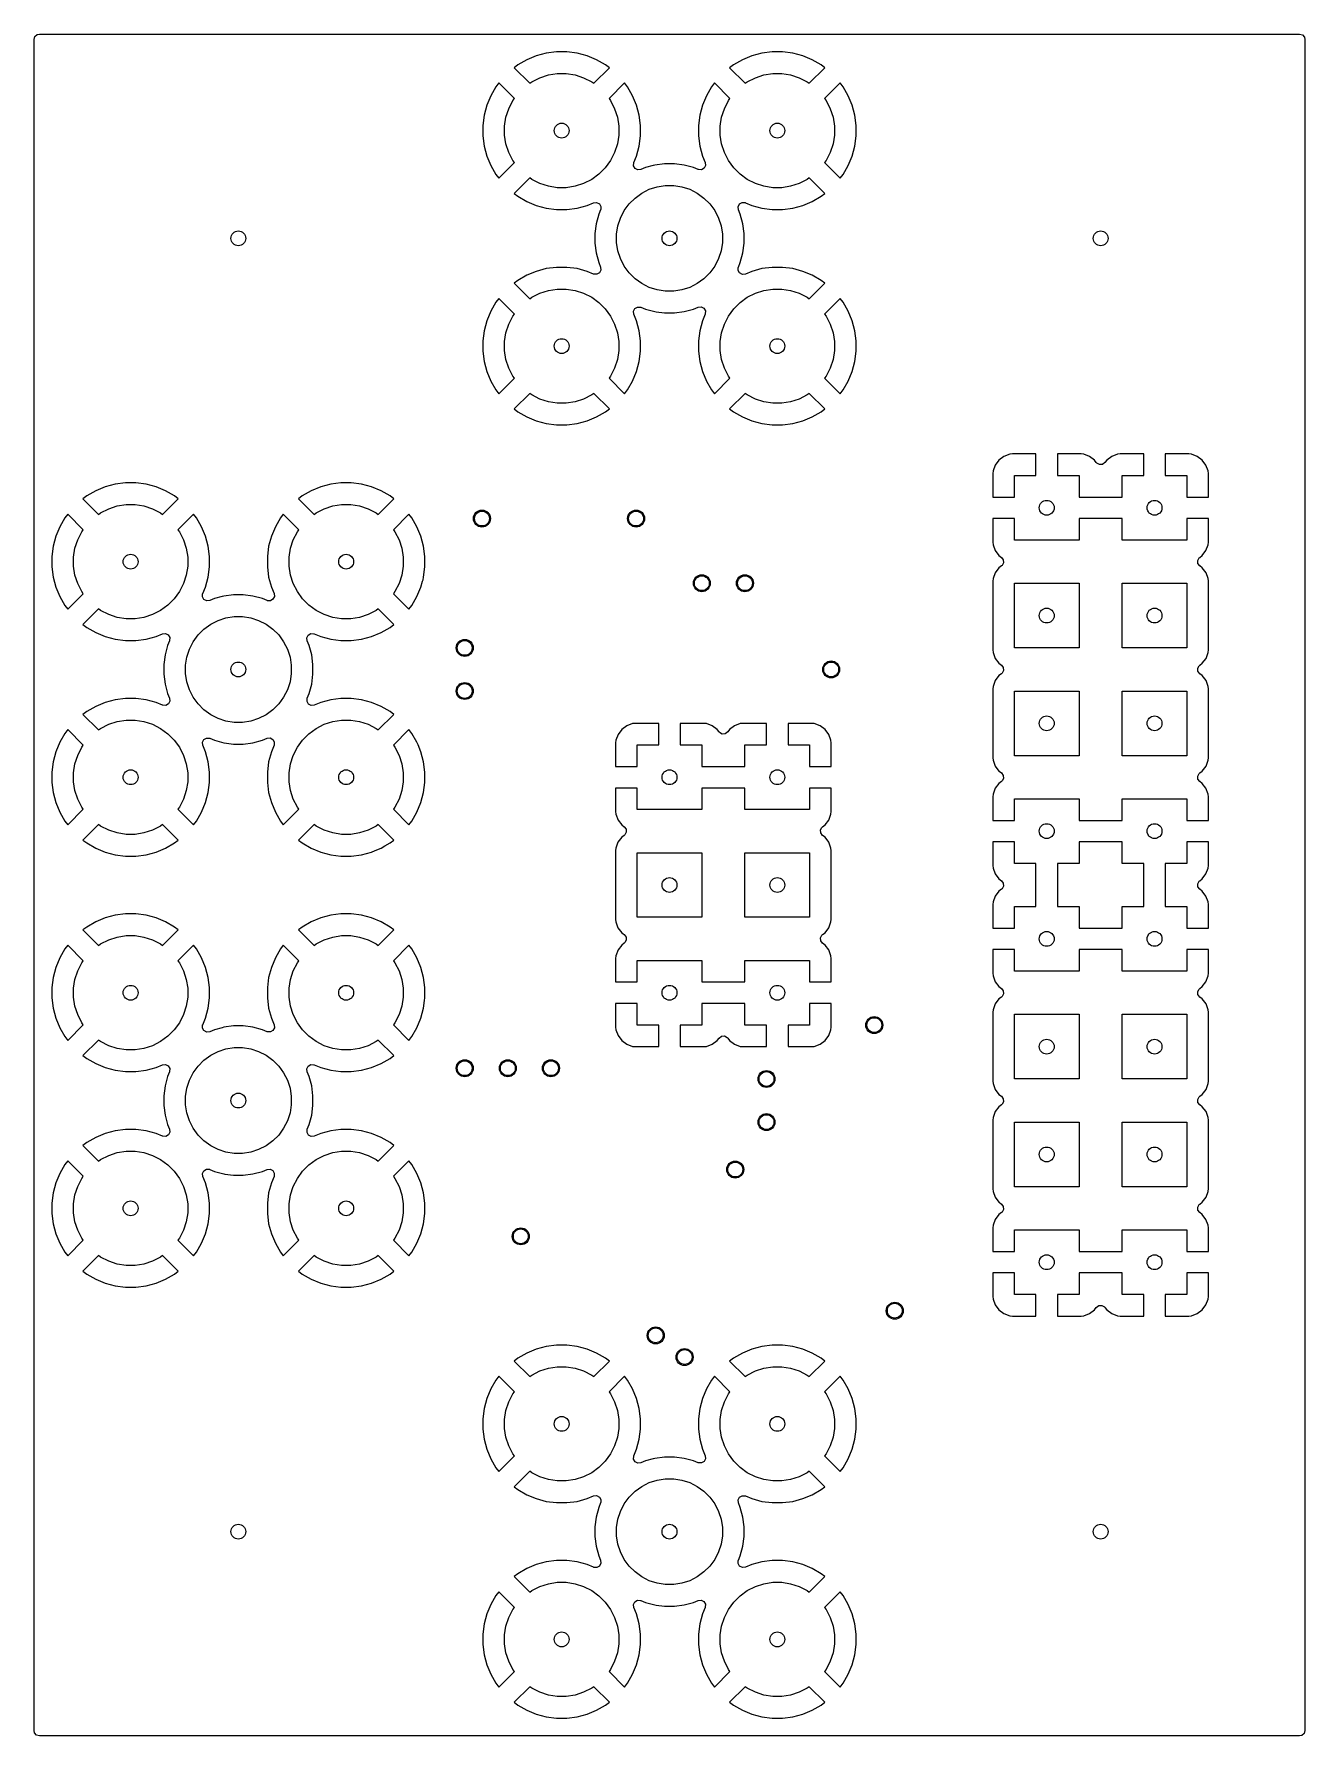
# Model space of a CAD drawing. Extents: x -0.19 to 0.99, y -0.19 to 1.39.
import ezdxf

# ---------------------------------------------------------------- set-up
doc = ezdxf.new("R2010")
doc.units = 0
doc.header["$MEASUREMENT"] = 0
doc.layers.add('BLACK', color=7, linetype='CONTINUOUS')

msp = doc.modelspace()

# ---------------------------------------------------------------- linework, layer by layer
at = {"layer": 'BLACK', "linetype": 'CONTINUOUS'}
for p, q in [((-0.1896, 1.3846), (-0.1888, 1.3873)), ((-0.1896, 1.3048), (-0.1896, 1.3846)), ((-0.1888, 1.3873), (-0.1867, 1.3891)), ((-0.1867, 1.3891), (-0.1846, 1.3896)), ((-0.1846, 1.3896), (0.9846, 1.3896)), ((0.9846, 1.3896), (0.9873, 1.3888)), ((0.9873, 1.3888), (0.9891, 1.3867)), ((0.9891, 1.3867), (0.9896, 1.3846)), ((0.9896, 1.3846), (0.9896, -0.1846)), ((0.2593, 1.361), (0.2558, 1.3583)), ((0.2558, 1.3583), (0.2703, 1.3439)), ((0.2676, 1.3657), (0.2593, 1.361)), ((0.2764, 1.3694), (0.2676, 1.3657)), ((0.2676, 1.3657), (0.2676, 1.3657)), ((0.2857, 1.3719), (0.2764, 1.3694)), ((0.2952, 1.3731), (0.2857, 1.3719)), ((0.3048, 1.3731), (0.2952, 1.3731)), ((0.3143, 1.3719), (0.3048, 1.3731)), ((0.3236, 1.3694), (0.3143, 1.3719)), ((0.3324, 1.3657), (0.3236, 1.3694)), ((0.3297, 1.3439), (0.3442, 1.3583)), ((0.3407, 1.361), (0.3324, 1.3657)), ((0.3324, 1.3657), (0.3324, 1.3657)), ((0.3442, 1.3583), (0.3407, 1.361)), ((0.3407, 1.361), (0.3407, 1.361)), ((0.3442, 1.3583), (0.3442, 1.3583)), ((0.4593, 1.361), (0.4558, 1.3583)), ((0.4558, 1.3583), (0.4703, 1.3439)), ((0.4676, 1.3657), (0.4593, 1.361)), ((0.4764, 1.3694), (0.4676, 1.3657)), ((0.4676, 1.3657), (0.4676, 1.3657)), ((0.4857, 1.3719), (0.4764, 1.3694)), ((0.4952, 1.3731), (0.4857, 1.3719)), ((0.5048, 1.3731), (0.4952, 1.3731)), ((0.5143, 1.3719), (0.5048, 1.3731)), ((0.5236, 1.3694), (0.5143, 1.3719)), ((0.5324, 1.3657), (0.5236, 1.3694)), ((0.5297, 1.3439), (0.5442, 1.3583)), ((0.5407, 1.361), (0.5324, 1.3657)), ((0.5324, 1.3657), (0.5324, 1.3657)), ((0.5442, 1.3583), (0.5407, 1.361)), ((0.5407, 1.361), (0.5407, 1.361)), ((0.5442, 1.3583), (0.5442, 1.3583)), ((0.2417, 1.3442), (0.239, 1.3407)), ((0.2561, 1.3297), (0.2417, 1.3442)), ((0.2703, 1.3439), (0.2722, 1.3453)), ((0.2722, 1.3453), (0.2797, 1.3491)), ((0.2797, 1.3491), (0.2876, 1.3517)), ((0.2876, 1.3517), (0.2958, 1.353)), ((0.2958, 1.353), (0.3042, 1.353)), ((0.3042, 1.353), (0.3124, 1.3517)), ((0.3124, 1.3517), (0.3203, 1.3491)), ((0.3203, 1.3491), (0.3278, 1.3453)), ((0.3278, 1.3453), (0.3297, 1.3439)), ((0.3583, 1.3442), (0.3439, 1.3297)), ((0.361, 1.3407), (0.3583, 1.3442)), ((0.4417, 1.3442), (0.439, 1.3407)), ((0.4561, 1.3297), (0.4417, 1.3442)), ((0.4703, 1.3439), (0.4722, 1.3453)), ((0.4722, 1.3453), (0.4797, 1.3491)), ((0.4797, 1.3491), (0.4876, 1.3517)), ((0.4876, 1.3517), (0.4958, 1.353)), ((0.4958, 1.353), (0.5042, 1.353)), ((0.5042, 1.353), (0.5124, 1.3517)), ((0.5124, 1.3517), (0.5203, 1.3491)), ((0.5203, 1.3491), (0.5278, 1.3453)), ((0.5278, 1.3453), (0.5297, 1.3439)), ((0.5583, 1.3442), (0.5439, 1.3297)), ((0.561, 1.3407), (0.5583, 1.3442)), ((0.2343, 1.3324), (0.2306, 1.3236)), ((0.239, 1.3407), (0.2343, 1.3324)), ((0.2343, 1.3324), (0.2343, 1.3324)), ((0.2509, 1.3203), (0.2547, 1.3278)), ((0.2547, 1.3278), (0.2561, 1.3297)), ((0.3439, 1.3297), (0.3453, 1.3278)), ((0.3453, 1.3278), (0.3491, 1.3203)), ((0.3657, 1.3324), (0.361, 1.3407)), ((0.361, 1.3407), (0.361, 1.3407)), ((0.3694, 1.3236), (0.3657, 1.3324)), ((0.3657, 1.3324), (0.3657, 1.3324)), ((0.4343, 1.3324), (0.4306, 1.3236)), ((0.439, 1.3407), (0.4343, 1.3324)), ((0.4343, 1.3324), (0.4343, 1.3324)), ((0.4509, 1.3203), (0.4547, 1.3278)), ((0.4547, 1.3278), (0.4561, 1.3297)), ((0.5439, 1.3297), (0.5453, 1.3278)), ((0.5453, 1.3278), (0.5491, 1.3203)), ((0.5657, 1.3324), (0.561, 1.3407)), ((0.561, 1.3407), (0.561, 1.3407)), ((0.5694, 1.3236), (0.5657, 1.3324)), ((0.5657, 1.3324), (0.5657, 1.3324)), ((0.2281, 1.3143), (0.2269, 1.3048)), ((0.2306, 1.3236), (0.2281, 1.3143)), ((0.247, 1.3042), (0.2483, 1.3124)), ((0.2483, 1.3124), (0.2509, 1.3203)), ((0.3491, 1.3203), (0.3517, 1.3124)), ((0.3517, 1.3124), (0.353, 1.3042)), ((0.3719, 1.3143), (0.3694, 1.3236)), ((0.3731, 1.3048), (0.3719, 1.3143)), ((0.4281, 1.3143), (0.4269, 1.3048)), ((0.4306, 1.3236), (0.4281, 1.3143)), ((0.447, 1.3042), (0.4483, 1.3124)), ((0.4483, 1.3124), (0.4509, 1.3203)), ((0.5491, 1.3203), (0.5517, 1.3124)), ((0.5517, 1.3124), (0.553, 1.3042)), ((0.5719, 1.3143), (0.5694, 1.3236)), ((0.5731, 1.3048), (0.5719, 1.3143)), ((-0.1896, 0.9048), (-0.1896, 1.3048)), ((0.2269, 1.3048), (0.2269, 1.2952)), ((0.2269, 1.2952), (0.2281, 1.2857)), ((0.247, 1.2958), (0.247, 1.3042)), ((0.2483, 1.2876), (0.247, 1.2958)), ((0.353, 1.2958), (0.3517, 1.2876)), ((0.353, 1.3042), (0.353, 1.2958)), ((0.3719, 1.2857), (0.3731, 1.2952)), ((0.3731, 1.2952), (0.3731, 1.3048)), ((0.3731, 1.3048), (0.3731, 1.3048)), ((0.3731, 1.2952), (0.3731, 1.2952)), ((0.4269, 1.3048), (0.4269, 1.2952)), ((0.4269, 1.2952), (0.4281, 1.2857)), ((0.447, 1.2958), (0.447, 1.3042)), ((0.4483, 1.2876), (0.447, 1.2958)), ((0.553, 1.2958), (0.5517, 1.2876)), ((0.553, 1.3042), (0.553, 1.2958)), ((0.5719, 1.2857), (0.5731, 1.2952)), ((0.5731, 1.2952), (0.5731, 1.3048)), ((0.5731, 1.3048), (0.5731, 1.3048)), ((0.5731, 1.2952), (0.5731, 1.2952)), ((0.2281, 1.2857), (0.2306, 1.2764)), ((0.2509, 1.2797), (0.2483, 1.2876)), ((0.2547, 1.2722), (0.2509, 1.2797)), ((0.3491, 1.2797), (0.3453, 1.2722)), ((0.3517, 1.2876), (0.3491, 1.2797)), ((0.3694, 1.2764), (0.3719, 1.2857)), ((0.4281, 1.2857), (0.4306, 1.2764)), ((0.4509, 1.2797), (0.4483, 1.2876)), ((0.4547, 1.2722), (0.4509, 1.2797)), ((0.5491, 1.2797), (0.5453, 1.2722)), ((0.5517, 1.2876), (0.5491, 1.2797)), ((0.5694, 1.2764), (0.5719, 1.2857)), ((0.2306, 1.2764), (0.2343, 1.2676)), ((0.2343, 1.2676), (0.2343, 1.2676)), ((0.2343, 1.2676), (0.239, 1.2593)), ((0.2417, 1.2558), (0.2561, 1.2703)), ((0.2561, 1.2703), (0.2547, 1.2722)), ((0.3404, 1.2655), (0.3345, 1.2596)), ((0.3453, 1.2722), (0.3404, 1.2655)), ((0.3667, 1.2673), (0.3668, 1.2701)), ((0.3681, 1.2649), (0.3667, 1.2673)), ((0.3668, 1.2701), (0.3669, 1.2704)), ((0.3669, 1.2704), (0.3694, 1.2764)), ((0.3706, 1.2636), (0.3681, 1.2649)), ((0.3734, 1.2639), (0.3706, 1.2636)), ((0.3777, 1.2657), (0.3734, 1.2639)), ((0.3849, 1.2676), (0.3777, 1.2657)), ((0.3865, 1.268), (0.3849, 1.2676)), ((0.3955, 1.2692), (0.3865, 1.268)), ((0.4045, 1.2692), (0.3955, 1.2692)), ((0.3955, 1.2692), (0.3955, 1.2692)), ((0.4135, 1.268), (0.4045, 1.2692)), ((0.4045, 1.2692), (0.4045, 1.2692)), ((0.4223, 1.2657), (0.4135, 1.268)), ((0.4135, 1.268), (0.4135, 1.268)), ((0.4135, 1.268), (0.4135, 1.268)), ((0.4266, 1.2639), (0.4223, 1.2657)), ((0.4269, 1.2638), (0.4266, 1.2639)), ((0.4297, 1.2637), (0.4269, 1.2638)), ((0.4321, 1.2651), (0.4297, 1.2637)), ((0.4306, 1.2764), (0.4331, 1.2704)), ((0.4334, 1.2676), (0.4321, 1.2651)), ((0.4331, 1.2704), (0.4334, 1.2676)), ((0.4596, 1.2655), (0.4547, 1.2722)), ((0.4655, 1.2596), (0.4596, 1.2655)), ((0.5453, 1.2722), (0.5439, 1.2703)), ((0.5439, 1.2703), (0.5583, 1.2558)), ((0.561, 1.2593), (0.5657, 1.2676)), ((0.5657, 1.2676), (0.5694, 1.2764)), ((0.5657, 1.2676), (0.5657, 1.2676)), ((0.239, 1.2593), (0.239, 1.2593)), ((0.239, 1.2593), (0.2417, 1.2558)), ((0.2417, 1.2558), (0.2417, 1.2558)), ((0.2703, 1.2561), (0.2558, 1.2417)), ((0.2722, 1.2547), (0.2703, 1.2561)), ((0.2797, 1.2509), (0.2722, 1.2547)), ((0.2876, 1.2483), (0.2797, 1.2509)), ((0.2958, 1.247), (0.2876, 1.2483)), ((0.3124, 1.2483), (0.3042, 1.247)), ((0.3203, 1.2509), (0.3124, 1.2483)), ((0.3278, 1.2547), (0.3203, 1.2509)), ((0.3345, 1.2596), (0.3278, 1.2547)), ((0.3812, 1.2455), (0.3885, 1.2479)), ((0.3885, 1.2479), (0.3961, 1.2491)), ((0.3961, 1.2491), (0.4039, 1.2491)), ((0.4039, 1.2491), (0.4115, 1.2479)), ((0.4115, 1.2479), (0.4188, 1.2455)), ((0.4722, 1.2547), (0.4655, 1.2596)), ((0.4797, 1.2509), (0.4722, 1.2547)), ((0.4876, 1.2483), (0.4797, 1.2509)), ((0.4958, 1.247), (0.4876, 1.2483)), ((0.5124, 1.2483), (0.5042, 1.247)), ((0.5203, 1.2509), (0.5124, 1.2483)), ((0.5278, 1.2547), (0.5203, 1.2509)), ((0.5297, 1.2561), (0.5278, 1.2547)), ((0.5442, 1.2417), (0.5297, 1.2561)), ((0.5583, 1.2558), (0.561, 1.2593)), ((0.2558, 1.2417), (0.2558, 1.2417)), ((0.2558, 1.2417), (0.2593, 1.239)), ((0.2593, 1.239), (0.2593, 1.239)), ((0.2593, 1.239), (0.2676, 1.2343)), ((0.2676, 1.2343), (0.2676, 1.2343)), ((0.2676, 1.2343), (0.2764, 1.2306)), ((0.3042, 1.247), (0.2958, 1.247)), ((0.3236, 1.2306), (0.3296, 1.2331)), ((0.3296, 1.2331), (0.3324, 1.2334)), ((0.3324, 1.2334), (0.3349, 1.2321)), ((0.3349, 1.2321), (0.3363, 1.2297)), ((0.358, 1.2257), (0.3626, 1.232)), ((0.3626, 1.232), (0.368, 1.2374)), ((0.368, 1.2374), (0.3743, 1.242)), ((0.3743, 1.242), (0.3812, 1.2455)), ((0.4188, 1.2455), (0.4257, 1.242)), ((0.4257, 1.242), (0.432, 1.2374)), ((0.432, 1.2374), (0.4374, 1.232)), ((0.4374, 1.232), (0.442, 1.2257)), ((0.4636, 1.2294), (0.4649, 1.2319)), ((0.4649, 1.2319), (0.4673, 1.2333)), ((0.4673, 1.2333), (0.4701, 1.2332)), ((0.4701, 1.2332), (0.4704, 1.2331)), ((0.4704, 1.2331), (0.4764, 1.2306)), ((0.5042, 1.247), (0.4958, 1.247)), ((0.5236, 1.2306), (0.5324, 1.2343)), ((0.5324, 1.2343), (0.5407, 1.239)), ((0.5324, 1.2343), (0.5324, 1.2343)), ((0.5407, 1.239), (0.5442, 1.2417)), ((0.2764, 1.2306), (0.2857, 1.2281)), ((0.2857, 1.2281), (0.2952, 1.2269)), ((0.2952, 1.2269), (0.2952, 1.2269)), ((0.2952, 1.2269), (0.3048, 1.2269)), ((0.3048, 1.2269), (0.3143, 1.2281)), ((0.3048, 1.2269), (0.3048, 1.2269)), ((0.3143, 1.2281), (0.3236, 1.2306)), ((0.3343, 1.2223), (0.332, 1.2135)), ((0.3361, 1.2266), (0.3343, 1.2223)), ((0.3362, 1.2269), (0.3361, 1.2266)), ((0.3363, 1.2297), (0.3362, 1.2269)), ((0.3521, 1.2115), (0.3545, 1.2188)), ((0.3545, 1.2188), (0.358, 1.2257)), ((0.442, 1.2257), (0.4455, 1.2188)), ((0.4455, 1.2188), (0.4479, 1.2115)), ((0.4639, 1.2266), (0.4636, 1.2294)), ((0.4657, 1.2223), (0.4639, 1.2266)), ((0.468, 1.2135), (0.4657, 1.2223)), ((0.4764, 1.2306), (0.4857, 1.2281)), ((0.4857, 1.2281), (0.4952, 1.2269)), ((0.4952, 1.2269), (0.4952, 1.2269)), ((0.4952, 1.2269), (0.5048, 1.2269)), ((0.5048, 1.2269), (0.5143, 1.2281)), ((0.5048, 1.2269), (0.5048, 1.2269)), ((0.5143, 1.2281), (0.5236, 1.2306)), ((0.332, 1.2135), (0.3308, 1.2045)), ((0.3308, 1.2045), (0.3308, 1.1955)), ((0.3509, 1.2039), (0.3521, 1.2115)), ((0.3509, 1.1961), (0.3509, 1.2039)), ((0.4479, 1.2115), (0.4491, 1.2039)), ((0.4491, 1.2039), (0.4491, 1.1961)), ((0.4692, 1.2045), (0.468, 1.2135)), ((0.4692, 1.1955), (0.4692, 1.2045)), ((0.3308, 1.1955), (0.332, 1.1865)), ((0.332, 1.1865), (0.332, 1.1865)), ((0.332, 1.1865), (0.332, 1.1865)), ((0.332, 1.1865), (0.3343, 1.1777)), ((0.3521, 1.1885), (0.3509, 1.1961)), ((0.3545, 1.1812), (0.3521, 1.1885)), ((0.4479, 1.1885), (0.4455, 1.1812)), ((0.4491, 1.1961), (0.4479, 1.1885)), ((0.4657, 1.1777), (0.468, 1.1865)), ((0.468, 1.1865), (0.4692, 1.1955)), ((0.2764, 1.1694), (0.2676, 1.1657)), ((0.2857, 1.1719), (0.2764, 1.1694)), ((0.2952, 1.1731), (0.2857, 1.1719)), ((0.3048, 1.1731), (0.2952, 1.1731)), ((0.3143, 1.1719), (0.3048, 1.1731)), ((0.3236, 1.1694), (0.3143, 1.1719)), ((0.3296, 1.1669), (0.3236, 1.1694)), ((0.3343, 1.1777), (0.3361, 1.1734)), ((0.3364, 1.1706), (0.3351, 1.1681)), ((0.3361, 1.1734), (0.3364, 1.1706)), ((0.358, 1.1743), (0.3545, 1.1812)), ((0.3626, 1.168), (0.358, 1.1743)), ((0.442, 1.1743), (0.4374, 1.168)), ((0.4455, 1.1812), (0.442, 1.1743)), ((0.4637, 1.1703), (0.4638, 1.1731)), ((0.4651, 1.1679), (0.4637, 1.1703)), ((0.4638, 1.1731), (0.4639, 1.1734)), ((0.4639, 1.1734), (0.4657, 1.1777)), ((0.4764, 1.1694), (0.4704, 1.1669)), ((0.4857, 1.1719), (0.4764, 1.1694)), ((0.4952, 1.1731), (0.4857, 1.1719)), ((0.5048, 1.1731), (0.4952, 1.1731)), ((0.5143, 1.1719), (0.5048, 1.1731)), ((0.5236, 1.1694), (0.5143, 1.1719)), ((0.5324, 1.1657), (0.5236, 1.1694)), ((0.2593, 1.161), (0.2558, 1.1583)), ((0.2558, 1.1583), (0.2703, 1.1439)), ((0.2676, 1.1657), (0.2593, 1.161)), ((0.2676, 1.1657), (0.2676, 1.1657)), ((0.2876, 1.1517), (0.2958, 1.153)), ((0.2958, 1.153), (0.3042, 1.153)), ((0.3042, 1.153), (0.3124, 1.1517)), ((0.3299, 1.1668), (0.3296, 1.1669)), ((0.3327, 1.1667), (0.3299, 1.1668)), ((0.3351, 1.1681), (0.3327, 1.1667)), ((0.368, 1.1626), (0.3626, 1.168)), ((0.3743, 1.158), (0.368, 1.1626)), ((0.3812, 1.1545), (0.3743, 1.158)), ((0.3885, 1.1521), (0.3812, 1.1545)), ((0.4188, 1.1545), (0.4115, 1.1521)), ((0.4257, 1.158), (0.4188, 1.1545)), ((0.432, 1.1626), (0.4257, 1.158)), ((0.4374, 1.168), (0.432, 1.1626)), ((0.4676, 1.1666), (0.4651, 1.1679)), ((0.4704, 1.1669), (0.4676, 1.1666)), ((0.4876, 1.1517), (0.4958, 1.153)), ((0.4958, 1.153), (0.5042, 1.153)), ((0.5042, 1.153), (0.5124, 1.1517)), ((0.5297, 1.1439), (0.5442, 1.1583)), ((0.5407, 1.161), (0.5324, 1.1657)), ((0.5324, 1.1657), (0.5324, 1.1657)), ((0.5442, 1.1583), (0.5407, 1.161)), ((0.5407, 1.161), (0.5407, 1.161)), ((0.5442, 1.1583), (0.5442, 1.1583)), ((0.239, 1.1407), (0.2343, 1.1324)), ((0.2417, 1.1442), (0.239, 1.1407)), ((0.2561, 1.1297), (0.2417, 1.1442)), ((0.2703, 1.1439), (0.2722, 1.1453)), ((0.2722, 1.1453), (0.2797, 1.1491)), ((0.2797, 1.1491), (0.2876, 1.1517)), ((0.3124, 1.1517), (0.3203, 1.1491)), ((0.3203, 1.1491), (0.3278, 1.1453)), ((0.3278, 1.1453), (0.3345, 1.1404)), ((0.3345, 1.1404), (0.3404, 1.1345)), ((0.3961, 1.1509), (0.3885, 1.1521)), ((0.4039, 1.1509), (0.3961, 1.1509)), ((0.4115, 1.1521), (0.4039, 1.1509)), ((0.4596, 1.1345), (0.4655, 1.1404)), ((0.4655, 1.1404), (0.4722, 1.1453)), ((0.4722, 1.1453), (0.4797, 1.1491)), ((0.4797, 1.1491), (0.4876, 1.1517)), ((0.5124, 1.1517), (0.5203, 1.1491)), ((0.5203, 1.1491), (0.5278, 1.1453)), ((0.5278, 1.1453), (0.5297, 1.1439)), ((0.5583, 1.1442), (0.5439, 1.1297)), ((0.561, 1.1407), (0.5583, 1.1442)), ((0.5657, 1.1324), (0.561, 1.1407)), ((0.561, 1.1407), (0.561, 1.1407)), ((0.2306, 1.1236), (0.2281, 1.1143)), ((0.2343, 1.1324), (0.2306, 1.1236)), ((0.2343, 1.1324), (0.2343, 1.1324)), ((0.2509, 1.1203), (0.2547, 1.1278)), ((0.2547, 1.1278), (0.2561, 1.1297)), ((0.3404, 1.1345), (0.3453, 1.1278)), ((0.3453, 1.1278), (0.3491, 1.1203)), ((0.3666, 1.1324), (0.3679, 1.1349)), ((0.3669, 1.1296), (0.3666, 1.1324)), ((0.3694, 1.1236), (0.3669, 1.1296)), ((0.3679, 1.1349), (0.3703, 1.1363)), ((0.3719, 1.1143), (0.3694, 1.1236)), ((0.3703, 1.1363), (0.3731, 1.1362)), ((0.3731, 1.1362), (0.3734, 1.1361)), ((0.3734, 1.1361), (0.3777, 1.1343)), ((0.3777, 1.1343), (0.3865, 1.132)), ((0.3865, 1.132), (0.3865, 1.132)), ((0.3865, 1.132), (0.3865, 1.132)), ((0.3865, 1.132), (0.3875, 1.1318)), ((0.3875, 1.1318), (0.3955, 1.1308)), ((0.3955, 1.1308), (0.3955, 1.1308)), ((0.3955, 1.1308), (0.4045, 1.1308)), ((0.4045, 1.1308), (0.4135, 1.132)), ((0.4045, 1.1308), (0.4045, 1.1308)), ((0.4135, 1.132), (0.4223, 1.1343)), ((0.4223, 1.1343), (0.4266, 1.1361)), ((0.4266, 1.1361), (0.4294, 1.1364)), ((0.4306, 1.1236), (0.4281, 1.1143)), ((0.4294, 1.1364), (0.4319, 1.1351)), ((0.4331, 1.1296), (0.4306, 1.1236)), ((0.4319, 1.1351), (0.4333, 1.1327)), ((0.4332, 1.1299), (0.4331, 1.1296)), ((0.4333, 1.1327), (0.4332, 1.1299)), ((0.4509, 1.1203), (0.4547, 1.1278)), ((0.4547, 1.1278), (0.4596, 1.1345)), ((0.5439, 1.1297), (0.5453, 1.1278)), ((0.5453, 1.1278), (0.5491, 1.1203)), ((0.5694, 1.1236), (0.5657, 1.1324)), ((0.5657, 1.1324), (0.5657, 1.1324)), ((0.5719, 1.1143), (0.5694, 1.1236)), ((0.2281, 1.1143), (0.2269, 1.1048)), ((0.247, 1.1042), (0.2483, 1.1124)), ((0.2483, 1.1124), (0.2509, 1.1203)), ((0.3491, 1.1203), (0.3517, 1.1124)), ((0.3517, 1.1124), (0.353, 1.1042)), ((0.3731, 1.1048), (0.3719, 1.1143)), ((0.4281, 1.1143), (0.4269, 1.1048)), ((0.447, 1.1042), (0.4483, 1.1124)), ((0.4483, 1.1124), (0.4509, 1.1203)), ((0.5491, 1.1203), (0.5517, 1.1124)), ((0.5517, 1.1124), (0.553, 1.1042)), ((0.5731, 1.1048), (0.5719, 1.1143)), ((0.2269, 1.1048), (0.2269, 1.0952)), ((0.2269, 1.0952), (0.2281, 1.0857)), ((0.247, 1.0958), (0.247, 1.1042)), ((0.2483, 1.0876), (0.247, 1.0958)), ((0.353, 1.0958), (0.3517, 1.0876)), ((0.353, 1.1042), (0.353, 1.0958)), ((0.3719, 1.0857), (0.3731, 1.0952)), ((0.3731, 1.0952), (0.3731, 1.1048)), ((0.3731, 1.1048), (0.3731, 1.1048)), ((0.3731, 1.0952), (0.3731, 1.0952)), ((0.4269, 1.1048), (0.4269, 1.0952)), ((0.4269, 1.0952), (0.4281, 1.0857)), ((0.447, 1.0958), (0.447, 1.1042)), ((0.4483, 1.0876), (0.447, 1.0958)), ((0.553, 1.0958), (0.5517, 1.0876)), ((0.553, 1.1042), (0.553, 1.0958)), ((0.5719, 1.0857), (0.5731, 1.0952)), ((0.5731, 1.0952), (0.5731, 1.1048)), ((0.5731, 1.1048), (0.5731, 1.1048)), ((0.5731, 1.0952), (0.5731, 1.0952)), ((0.2281, 1.0857), (0.2306, 1.0764)), ((0.2306, 1.0764), (0.2343, 1.0676)), ((0.2509, 1.0797), (0.2483, 1.0876)), ((0.2547, 1.0722), (0.2509, 1.0797)), ((0.3491, 1.0797), (0.3453, 1.0722)), ((0.3517, 1.0876), (0.3491, 1.0797)), ((0.3657, 1.0676), (0.3694, 1.0764)), ((0.3694, 1.0764), (0.3719, 1.0857)), ((0.4281, 1.0857), (0.4306, 1.0764)), ((0.4306, 1.0764), (0.4343, 1.0676)), ((0.4509, 1.0797), (0.4483, 1.0876)), ((0.4547, 1.0722), (0.4509, 1.0797)), ((0.5491, 1.0797), (0.5453, 1.0722)), ((0.5517, 1.0876), (0.5491, 1.0797)), ((0.5657, 1.0676), (0.5694, 1.0764)), ((0.5694, 1.0764), (0.5719, 1.0857)), ((0.2343, 1.0676), (0.2343, 1.0676)), ((0.2343, 1.0676), (0.239, 1.0593)), ((0.239, 1.0593), (0.239, 1.0593)), ((0.239, 1.0593), (0.2417, 1.0558)), ((0.2417, 1.0558), (0.2561, 1.0703)), ((0.2561, 1.0703), (0.2547, 1.0722)), ((0.3453, 1.0722), (0.3439, 1.0703)), ((0.3439, 1.0703), (0.3583, 1.0558)), ((0.3583, 1.0558), (0.361, 1.0593)), ((0.361, 1.0593), (0.3657, 1.0676)), ((0.3657, 1.0676), (0.3657, 1.0676)), ((0.4343, 1.0676), (0.4343, 1.0676)), ((0.4343, 1.0676), (0.439, 1.0593)), ((0.439, 1.0593), (0.439, 1.0593)), ((0.439, 1.0593), (0.4417, 1.0558)), ((0.4417, 1.0558), (0.4561, 1.0703)), ((0.4561, 1.0703), (0.4547, 1.0722)), ((0.5453, 1.0722), (0.5439, 1.0703)), ((0.5439, 1.0703), (0.5583, 1.0558)), ((0.5583, 1.0558), (0.561, 1.0593)), ((0.561, 1.0593), (0.5657, 1.0676)), ((0.5657, 1.0676), (0.5657, 1.0676)), ((0.2417, 1.0558), (0.2417, 1.0558)), ((0.2703, 1.0561), (0.2558, 1.0417)), ((0.2722, 1.0547), (0.2703, 1.0561)), ((0.2797, 1.0509), (0.2722, 1.0547)), ((0.2876, 1.0483), (0.2797, 1.0509)), ((0.2958, 1.047), (0.2876, 1.0483)), ((0.3042, 1.047), (0.2958, 1.047)), ((0.3124, 1.0483), (0.3042, 1.047)), ((0.3203, 1.0509), (0.3124, 1.0483)), ((0.3278, 1.0547), (0.3203, 1.0509)), ((0.3297, 1.0561), (0.3278, 1.0547)), ((0.3442, 1.0417), (0.3297, 1.0561)), ((0.4417, 1.0558), (0.4417, 1.0558)), ((0.4703, 1.0561), (0.4558, 1.0417)), ((0.4722, 1.0547), (0.4703, 1.0561)), ((0.4797, 1.0509), (0.4722, 1.0547)), ((0.4876, 1.0483), (0.4797, 1.0509)), ((0.4958, 1.047), (0.4876, 1.0483)), ((0.5042, 1.047), (0.4958, 1.047)), ((0.5124, 1.0483), (0.5042, 1.047)), ((0.5203, 1.0509), (0.5124, 1.0483)), ((0.5278, 1.0547), (0.5203, 1.0509)), ((0.5297, 1.0561), (0.5278, 1.0547)), ((0.5442, 1.0417), (0.5297, 1.0561)), ((0.2558, 1.0417), (0.2558, 1.0417)), ((0.2558, 1.0417), (0.2593, 1.039)), ((0.2593, 1.039), (0.2593, 1.039)), ((0.2593, 1.039), (0.2676, 1.0343)), ((0.2676, 1.0343), (0.2676, 1.0343)), ((0.2676, 1.0343), (0.2764, 1.0306)), ((0.2764, 1.0306), (0.2857, 1.0281)), ((0.2857, 1.0281), (0.2952, 1.0269)), ((0.2952, 1.0269), (0.2952, 1.0269)), ((0.2952, 1.0269), (0.3048, 1.0269)), ((0.3048, 1.0269), (0.3143, 1.0281)), ((0.3048, 1.0269), (0.3048, 1.0269)), ((0.3143, 1.0281), (0.3236, 1.0306)), ((0.3236, 1.0306), (0.3324, 1.0343)), ((0.3324, 1.0343), (0.3407, 1.039)), ((0.3324, 1.0343), (0.3324, 1.0343)), ((0.3407, 1.039), (0.3442, 1.0417)), ((0.4558, 1.0417), (0.4558, 1.0417)), ((0.4558, 1.0417), (0.4593, 1.039)), ((0.4593, 1.039), (0.4593, 1.039)), ((0.4593, 1.039), (0.4676, 1.0343)), ((0.4676, 1.0343), (0.4676, 1.0343)), ((0.4676, 1.0343), (0.4764, 1.0306)), ((0.4764, 1.0306), (0.4857, 1.0281)), ((0.4857, 1.0281), (0.4952, 1.0269)), ((0.4952, 1.0269), (0.4952, 1.0269)), ((0.4952, 1.0269), (0.5048, 1.0269)), ((0.5048, 1.0269), (0.5143, 1.0281)), ((0.5048, 1.0269), (0.5048, 1.0269)), ((0.5143, 1.0281), (0.5236, 1.0306)), ((0.5236, 1.0306), (0.5324, 1.0343)), ((0.5324, 1.0343), (0.5407, 1.039)), ((0.5324, 1.0343), (0.5324, 1.0343)), ((0.5407, 1.039), (0.5442, 1.0417)), ((0.7103, 0.9977), (0.7057, 0.9943)), ((0.7157, 0.9997), (0.7103, 0.9977)), ((0.7103, 0.9977), (0.7103, 0.9977)), ((0.7181, 1), (0.7157, 0.9997)), ((0.74, 1), (0.7181, 1)), ((0.74, 0.98), (0.74, 1)), ((0.7819, 1), (0.76, 1)), ((0.76, 1), (0.76, 0.98)), ((0.7843, 0.9997), (0.7819, 1)), ((0.7897, 0.9977), (0.7843, 0.9997)), ((0.7943, 0.9943), (0.7897, 0.9977)), ((0.8103, 0.9977), (0.8057, 0.9943)), ((0.8157, 0.9997), (0.8103, 0.9977)), ((0.8103, 0.9977), (0.8103, 0.9977)), ((0.8181, 1), (0.8157, 0.9997)), ((0.84, 1), (0.8181, 1)), ((0.84, 0.98), (0.84, 1)), ((0.8819, 1), (0.86, 1)), ((0.86, 1), (0.86, 0.98)), ((0.8843, 0.9997), (0.8819, 1)), ((0.8897, 0.9977), (0.8843, 0.9997)), ((0.8943, 0.9943), (0.8897, 0.9977)), ((0.7003, 0.9843), (0.7, 0.9819)), ((0.7, 0.9819), (0.7, 0.96)), ((0.7023, 0.9897), (0.7003, 0.9843)), ((0.7057, 0.9943), (0.7023, 0.9897)), ((0.7023, 0.9897), (0.7023, 0.9897)), ((0.72, 0.96), (0.72, 0.98)), ((0.72, 0.98), (0.74, 0.98)), ((0.76, 0.98), (0.78, 0.98)), ((0.78, 0.98), (0.78, 0.96)), ((0.796, 0.992), (0.7943, 0.9943)), ((0.7965, 0.9914), (0.796, 0.992)), ((0.7989, 0.9901), (0.7965, 0.9914)), ((0.8017, 0.9903), (0.7989, 0.9901)), ((0.804, 0.992), (0.8017, 0.9903)), ((0.8057, 0.9943), (0.804, 0.992)), ((0.82, 0.96), (0.82, 0.98)), ((0.82, 0.98), (0.84, 0.98)), ((0.86, 0.98), (0.88, 0.98)), ((0.88, 0.98), (0.88, 0.96)), ((0.8977, 0.9897), (0.8943, 0.9943)), ((0.8997, 0.9843), (0.8977, 0.9897)), ((0.8977, 0.9897), (0.8977, 0.9897)), ((0.9, 0.9819), (0.8997, 0.9843)), ((0.9, 0.96), (0.9, 0.9819)), ((0.9, 0.9819), (0.9, 0.9819)), ((-0.1324, 0.9657), (-0.1407, 0.961)), ((-0.1236, 0.9694), (-0.1324, 0.9657)), ((-0.1324, 0.9657), (-0.1324, 0.9657)), ((-0.1143, 0.9719), (-0.1236, 0.9694)), ((-0.1048, 0.9731), (-0.1143, 0.9719)), ((-0.0952, 0.9731), (-0.1048, 0.9731)), ((-0.0857, 0.9719), (-0.0952, 0.9731)), ((-0.0764, 0.9694), (-0.0857, 0.9719)), ((-0.0676, 0.9657), (-0.0764, 0.9694)), ((-0.0593, 0.961), (-0.0676, 0.9657)), ((-0.0676, 0.9657), (-0.0676, 0.9657)), ((0.0676, 0.9657), (0.0593, 0.961)), ((0.0764, 0.9694), (0.0676, 0.9657)), ((0.0676, 0.9657), (0.0676, 0.9657)), ((0.0857, 0.9719), (0.0764, 0.9694)), ((0.0952, 0.9731), (0.0857, 0.9719)), ((0.1048, 0.9731), (0.0952, 0.9731)), ((0.1143, 0.9719), (0.1048, 0.9731)), ((0.1236, 0.9694), (0.1143, 0.9719)), ((0.1324, 0.9657), (0.1236, 0.9694)), ((0.1407, 0.961), (0.1324, 0.9657)), ((0.1324, 0.9657), (0.1324, 0.9657)), ((-0.1407, 0.961), (-0.1442, 0.9583)), ((-0.1442, 0.9583), (-0.1297, 0.9439)), ((-0.1278, 0.9453), (-0.1203, 0.9491)), ((-0.1203, 0.9491), (-0.1124, 0.9517)), ((-0.1124, 0.9517), (-0.1042, 0.953)), ((-0.1042, 0.953), (-0.0958, 0.953)), ((-0.0958, 0.953), (-0.0876, 0.9517)), ((-0.0876, 0.9517), (-0.0797, 0.9491)), ((-0.0797, 0.9491), (-0.0722, 0.9453)), ((-0.0703, 0.9439), (-0.0558, 0.9583)), ((-0.0558, 0.9583), (-0.0593, 0.961)), ((-0.0593, 0.961), (-0.0593, 0.961)), ((-0.0558, 0.9583), (-0.0558, 0.9583)), ((0.0593, 0.961), (0.0558, 0.9583)), ((0.0558, 0.9583), (0.0703, 0.9439)), ((0.0722, 0.9453), (0.0797, 0.9491)), ((0.0797, 0.9491), (0.0876, 0.9517)), ((0.0876, 0.9517), (0.0958, 0.953)), ((0.0958, 0.953), (0.1042, 0.953)), ((0.1042, 0.953), (0.1124, 0.9517)), ((0.1124, 0.9517), (0.1203, 0.9491)), ((0.1203, 0.9491), (0.1278, 0.9453)), ((0.1297, 0.9439), (0.1442, 0.9583)), ((0.1442, 0.9583), (0.1407, 0.961)), ((0.1407, 0.961), (0.1407, 0.961)), ((0.1442, 0.9583), (0.1442, 0.9583)), ((0.7, 0.96), (0.72, 0.96)), ((0.78, 0.96), (0.82, 0.96)), ((0.88, 0.96), (0.9, 0.96)), ((-0.1657, 0.9324), (-0.1694, 0.9236)), ((-0.161, 0.9407), (-0.1657, 0.9324)), ((-0.1657, 0.9324), (-0.1657, 0.9324)), ((-0.1583, 0.9442), (-0.161, 0.9407)), ((-0.1439, 0.9297), (-0.1583, 0.9442)), ((-0.1297, 0.9439), (-0.1278, 0.9453)), ((-0.0722, 0.9453), (-0.0703, 0.9439)), ((-0.0417, 0.9442), (-0.0561, 0.9297)), ((-0.039, 0.9407), (-0.0417, 0.9442)), ((-0.0343, 0.9324), (-0.039, 0.9407)), ((-0.039, 0.9407), (-0.039, 0.9407)), ((-0.0306, 0.9236), (-0.0343, 0.9324)), ((-0.0343, 0.9324), (-0.0343, 0.9324)), ((0.0343, 0.9324), (0.0306, 0.9236)), ((0.039, 0.9407), (0.0343, 0.9324)), ((0.0343, 0.9324), (0.0343, 0.9324)), ((0.0417, 0.9442), (0.039, 0.9407)), ((0.0561, 0.9297), (0.0417, 0.9442)), ((0.0703, 0.9439), (0.0722, 0.9453)), ((0.1278, 0.9453), (0.1297, 0.9439)), ((0.1583, 0.9442), (0.1439, 0.9297)), ((0.161, 0.9407), (0.1583, 0.9442)), ((0.1657, 0.9324), (0.161, 0.9407)), ((0.161, 0.9407), (0.161, 0.9407)), ((0.1694, 0.9236), (0.1657, 0.9324)), ((0.1657, 0.9324), (0.1657, 0.9324)), ((0.72, 0.94), (0.7, 0.94)), ((0.7, 0.94), (0.7, 0.9181)), ((0.72, 0.92), (0.72, 0.94)), ((0.78, 0.94), (0.78, 0.92)), ((0.82, 0.94), (0.78, 0.94)), ((0.82, 0.92), (0.82, 0.94)), ((0.9, 0.94), (0.88, 0.94)), ((0.88, 0.94), (0.88, 0.92)), ((0.9, 0.9181), (0.9, 0.94)), ((-0.1694, 0.9236), (-0.1719, 0.9143)), ((-0.1517, 0.9124), (-0.1491, 0.9203)), ((-0.1491, 0.9203), (-0.1453, 0.9278)), ((-0.1453, 0.9278), (-0.1439, 0.9297)), ((-0.0561, 0.9297), (-0.0547, 0.9278)), ((-0.0547, 0.9278), (-0.0509, 0.9203)), ((-0.0509, 0.9203), (-0.0483, 0.9124)), ((-0.0281, 0.9143), (-0.0306, 0.9236)), ((0.0306, 0.9236), (0.0281, 0.9143)), ((0.0483, 0.9124), (0.0509, 0.9203)), ((0.0509, 0.9203), (0.0547, 0.9278)), ((0.0547, 0.9278), (0.0561, 0.9297)), ((0.1439, 0.9297), (0.1453, 0.9278)), ((0.1453, 0.9278), (0.1491, 0.9203)), ((0.1491, 0.9203), (0.1517, 0.9124)), ((0.1719, 0.9143), (0.1694, 0.9236)), ((0.7, 0.9181), (0.7003, 0.9157)), ((0.78, 0.92), (0.72, 0.92)), ((0.88, 0.92), (0.82, 0.92)), ((0.8997, 0.9157), (0.9, 0.9181)), ((0.9, 0.9181), (0.9, 0.9181)), ((-0.1896, 0.5048), (-0.1896, 0.9048)), ((-0.1719, 0.9143), (-0.1731, 0.9048)), ((-0.1731, 0.9048), (-0.1731, 0.8952)), ((-0.153, 0.9042), (-0.1517, 0.9124)), ((-0.153, 0.8958), (-0.153, 0.9042)), ((-0.0483, 0.9124), (-0.047, 0.9042)), ((-0.047, 0.9042), (-0.047, 0.8958)), ((-0.0269, 0.9048), (-0.0281, 0.9143)), ((-0.0269, 0.8952), (-0.0269, 0.9048)), ((-0.0269, 0.9048), (-0.0269, 0.9048)), ((0.0281, 0.9143), (0.0269, 0.9048)), ((0.0269, 0.9048), (0.0269, 0.8952)), ((0.047, 0.9042), (0.0483, 0.9124)), ((0.047, 0.8958), (0.047, 0.9042)), ((0.1517, 0.9124), (0.153, 0.9042)), ((0.153, 0.9042), (0.153, 0.8958)), ((0.1731, 0.9048), (0.1719, 0.9143)), ((0.1731, 0.8952), (0.1731, 0.9048)), ((0.1731, 0.9048), (0.1731, 0.9048)), ((0.7003, 0.9157), (0.7023, 0.9103)), ((0.7023, 0.9103), (0.7023, 0.9103)), ((0.7023, 0.9103), (0.7057, 0.9057)), ((0.7057, 0.9057), (0.708, 0.904)), ((0.708, 0.904), (0.7097, 0.9017)), ((0.7097, 0.9017), (0.7099, 0.899)), ((0.8901, 0.9011), (0.8914, 0.9035)), ((0.8903, 0.8983), (0.8901, 0.9011)), ((0.8914, 0.9035), (0.892, 0.904)), ((0.892, 0.904), (0.8943, 0.9057)), ((0.8943, 0.9057), (0.8977, 0.9103)), ((0.8977, 0.9103), (0.8997, 0.9157)), ((0.8977, 0.9103), (0.8977, 0.9103)), ((-0.1731, 0.8952), (-0.1719, 0.8857)), ((-0.1719, 0.8857), (-0.1694, 0.8764)), ((-0.1517, 0.8876), (-0.153, 0.8958)), ((-0.1491, 0.8797), (-0.1517, 0.8876)), ((-0.0483, 0.8876), (-0.0509, 0.8797)), ((-0.047, 0.8958), (-0.0483, 0.8876)), ((-0.0306, 0.8764), (-0.0281, 0.8857)), ((-0.0281, 0.8857), (-0.0269, 0.8952)), ((-0.0269, 0.8952), (-0.0269, 0.8952)), ((0.0269, 0.8952), (0.0281, 0.8857)), ((0.0281, 0.8857), (0.0306, 0.8764)), ((0.0483, 0.8876), (0.047, 0.8958)), ((0.0509, 0.8797), (0.0483, 0.8876)), ((0.1517, 0.8876), (0.1491, 0.8797)), ((0.153, 0.8958), (0.1517, 0.8876)), ((0.1713, 0.8833), (0.1719, 0.8857)), ((0.1719, 0.8857), (0.1731, 0.8952)), ((0.1731, 0.8952), (0.1731, 0.8952)), ((0.7022, 0.8897), (0.7002, 0.8843)), ((0.7057, 0.8943), (0.7022, 0.8897)), ((0.7022, 0.8897), (0.7022, 0.8897)), ((0.708, 0.896), (0.7057, 0.8943)), ((0.7086, 0.8965), (0.708, 0.896)), ((0.7099, 0.899), (0.7086, 0.8965)), ((0.892, 0.896), (0.8903, 0.8983)), ((0.8943, 0.8943), (0.892, 0.896)), ((0.8978, 0.8897), (0.8943, 0.8943)), ((0.8998, 0.8843), (0.8978, 0.8897)), ((0.8978, 0.8897), (0.8978, 0.8897)), ((-0.1694, 0.8764), (-0.1657, 0.8676)), ((-0.1583, 0.8558), (-0.1439, 0.8703)), ((-0.1453, 0.8722), (-0.1491, 0.8797)), ((-0.1439, 0.8703), (-0.1453, 0.8722)), ((-0.0547, 0.8722), (-0.0596, 0.8655)), ((-0.0509, 0.8797), (-0.0547, 0.8722)), ((-0.0333, 0.8673), (-0.0332, 0.8701)), ((-0.0332, 0.8701), (-0.0331, 0.8704)), ((-0.0331, 0.8704), (-0.0306, 0.8764)), ((-0.0045, 0.8692), (-0.0135, 0.868)), ((0.0045, 0.8692), (-0.0045, 0.8692)), ((-0.0045, 0.8692), (-0.0045, 0.8692)), ((0.0135, 0.868), (0.0045, 0.8692)), ((0.0045, 0.8692), (0.0045, 0.8692)), ((0.0306, 0.8764), (0.0331, 0.8704)), ((0.0331, 0.8704), (0.0334, 0.8676)), ((0.0547, 0.8722), (0.0509, 0.8797)), ((0.0596, 0.8655), (0.0547, 0.8722)), ((0.1453, 0.8722), (0.1439, 0.8703)), ((0.1439, 0.8703), (0.1583, 0.8558)), ((0.1491, 0.8797), (0.1453, 0.8722)), ((0.1657, 0.8676), (0.1694, 0.8764)), ((0.1694, 0.8764), (0.1709, 0.8819)), ((0.1709, 0.8819), (0.1713, 0.8833)), ((0.7002, 0.8843), (0.7, 0.8819)), ((0.7, 0.8819), (0.7, 0.8181)), ((0.7002, 0.8843), (0.7002, 0.8843)), ((0.72, 0.82), (0.72, 0.88)), ((0.72, 0.88), (0.78, 0.88)), ((0.78, 0.88), (0.78, 0.82)), ((0.82, 0.82), (0.82, 0.88)), ((0.82, 0.88), (0.88, 0.88)), ((0.88, 0.88), (0.88, 0.82)), ((0.9, 0.8821), (0.8998, 0.8843)), ((0.8998, 0.8843), (0.8998, 0.8843)), ((0.9, 0.8819), (0.9, 0.8821)), ((0.9, 0.8181), (0.9, 0.8819)), ((-0.1657, 0.8676), (-0.1657, 0.8676)), ((-0.1657, 0.8676), (-0.161, 0.8593)), ((-0.161, 0.8593), (-0.161, 0.8593)), ((-0.161, 0.8593), (-0.1583, 0.8558)), ((-0.1583, 0.8558), (-0.1583, 0.8558)), ((-0.1297, 0.8561), (-0.1442, 0.8417)), ((-0.1278, 0.8547), (-0.1297, 0.8561)), ((-0.1203, 0.8509), (-0.1278, 0.8547)), ((-0.0722, 0.8547), (-0.0797, 0.8509)), ((-0.0655, 0.8596), (-0.0722, 0.8547)), ((-0.0596, 0.8655), (-0.0655, 0.8596)), ((-0.0319, 0.8649), (-0.0333, 0.8673)), ((-0.0294, 0.8636), (-0.0319, 0.8649)), ((-0.0266, 0.8639), (-0.0294, 0.8636)), ((-0.0223, 0.8657), (-0.0266, 0.8639)), ((-0.0151, 0.8676), (-0.0223, 0.8657)), ((-0.0135, 0.868), (-0.0151, 0.8676)), ((0.0223, 0.8657), (0.0135, 0.868)), ((0.0135, 0.868), (0.0135, 0.868)), ((0.0135, 0.868), (0.0135, 0.868)), ((0.0266, 0.8639), (0.0223, 0.8657)), ((0.0269, 0.8638), (0.0266, 0.8639)), ((0.0297, 0.8637), (0.0269, 0.8638)), ((0.0321, 0.8651), (0.0297, 0.8637)), ((0.0334, 0.8676), (0.0321, 0.8651)), ((0.0655, 0.8596), (0.0596, 0.8655)), ((0.0722, 0.8547), (0.0655, 0.8596)), ((0.0797, 0.8509), (0.0722, 0.8547)), ((0.1278, 0.8547), (0.1203, 0.8509)), ((0.1297, 0.8561), (0.1278, 0.8547)), ((0.1442, 0.8417), (0.1297, 0.8561)), ((0.1583, 0.8558), (0.161, 0.8593)), ((0.161, 0.8593), (0.1657, 0.8676)), ((0.1657, 0.8676), (0.1657, 0.8676)), ((-0.1442, 0.8417), (-0.1442, 0.8417)), ((-0.1442, 0.8417), (-0.1407, 0.839)), ((-0.1407, 0.839), (-0.1407, 0.839)), ((-0.1407, 0.839), (-0.1324, 0.8343)), ((-0.1124, 0.8483), (-0.1203, 0.8509)), ((-0.1042, 0.847), (-0.1124, 0.8483)), ((-0.0958, 0.847), (-0.1042, 0.847)), ((-0.0876, 0.8483), (-0.0958, 0.847)), ((-0.0797, 0.8509), (-0.0876, 0.8483)), ((-0.0374, 0.832), (-0.032, 0.8374)), ((-0.032, 0.8374), (-0.0257, 0.842)), ((-0.0257, 0.842), (-0.0188, 0.8455)), ((-0.0188, 0.8455), (-0.0115, 0.8479)), ((-0.0115, 0.8479), (-0.0039, 0.8491)), ((-0.0039, 0.8491), (0.0039, 0.8491)), ((0.0039, 0.8491), (0.0115, 0.8479)), ((0.0115, 0.8479), (0.0188, 0.8455)), ((0.0188, 0.8455), (0.0257, 0.842)), ((0.0257, 0.842), (0.032, 0.8374)), ((0.032, 0.8374), (0.0374, 0.832)), ((0.0876, 0.8483), (0.0797, 0.8509)), ((0.0958, 0.847), (0.0876, 0.8483)), ((0.1042, 0.847), (0.0958, 0.847)), ((0.1124, 0.8483), (0.1042, 0.847)), ((0.1203, 0.8509), (0.1124, 0.8483)), ((0.1324, 0.8343), (0.1407, 0.839)), ((0.1407, 0.839), (0.1442, 0.8417)), ((-0.1324, 0.8343), (-0.1324, 0.8343)), ((-0.1324, 0.8343), (-0.1236, 0.8306)), ((-0.1236, 0.8306), (-0.1143, 0.8281)), ((-0.1143, 0.8281), (-0.1048, 0.8269)), ((-0.1048, 0.8269), (-0.1048, 0.8269)), ((-0.1048, 0.8269), (-0.0952, 0.8269)), ((-0.0952, 0.8269), (-0.0857, 0.8281)), ((-0.0952, 0.8269), (-0.0952, 0.8269)), ((-0.0857, 0.8281), (-0.0764, 0.8306)), ((-0.0764, 0.8306), (-0.0704, 0.8331)), ((-0.0704, 0.8331), (-0.0676, 0.8334)), ((-0.0657, 0.8223), (-0.068, 0.8135)), ((-0.0676, 0.8334), (-0.0651, 0.8321)), ((-0.0639, 0.8266), (-0.0657, 0.8223)), ((-0.0651, 0.8321), (-0.0637, 0.8297)), ((-0.0638, 0.8269), (-0.0639, 0.8266)), ((-0.0637, 0.8297), (-0.0638, 0.8269)), ((-0.0455, 0.8188), (-0.042, 0.8257)), ((-0.042, 0.8257), (-0.0374, 0.832)), ((0.0374, 0.832), (0.042, 0.8257)), ((0.042, 0.8257), (0.0455, 0.8188)), ((0.0636, 0.8294), (0.0649, 0.8319)), ((0.0639, 0.8266), (0.0636, 0.8294)), ((0.0657, 0.8223), (0.0639, 0.8266)), ((0.0649, 0.8319), (0.0673, 0.8333)), ((0.068, 0.8135), (0.0657, 0.8223)), ((0.0673, 0.8333), (0.0701, 0.8332)), ((0.0701, 0.8332), (0.0704, 0.8331)), ((0.0704, 0.8331), (0.0764, 0.8306)), ((0.0764, 0.8306), (0.0857, 0.8281)), ((0.0857, 0.8281), (0.0952, 0.8269)), ((0.0952, 0.8269), (0.0952, 0.8269)), ((0.0952, 0.8269), (0.1048, 0.8269)), ((0.1048, 0.8269), (0.1143, 0.8281)), ((0.1048, 0.8269), (0.1048, 0.8269)), ((0.1143, 0.8281), (0.1236, 0.8306)), ((0.1236, 0.8306), (0.1324, 0.8343)), ((0.1324, 0.8343), (0.1324, 0.8343)), ((-0.068, 0.8135), (-0.0692, 0.8045)), ((-0.0491, 0.8039), (-0.0479, 0.8115)), ((-0.0479, 0.8115), (-0.0455, 0.8188)), ((0.0455, 0.8188), (0.0479, 0.8115)), ((0.0479, 0.8115), (0.0491, 0.8039)), ((0.0692, 0.8045), (0.068, 0.8135)), ((0.7, 0.8181), (0.7002, 0.8157)), ((0.7002, 0.8157), (0.7002, 0.8157)), ((0.7002, 0.8157), (0.7022, 0.8103)), ((0.7022, 0.8103), (0.7022, 0.8103)), ((0.7022, 0.8103), (0.7057, 0.8057)), ((0.7057, 0.8057), (0.708, 0.804)), ((0.78, 0.82), (0.72, 0.82)), ((0.88, 0.82), (0.82, 0.82)), ((0.892, 0.804), (0.8943, 0.8057)), ((0.8943, 0.8057), (0.8978, 0.8103)), ((0.8978, 0.8103), (0.8998, 0.8157)), ((0.8978, 0.8103), (0.8978, 0.8103)), ((0.8978, 0.8103), (0.8978, 0.8103)), ((0.8998, 0.8157), (0.9, 0.8181)), ((-0.0692, 0.8045), (-0.0692, 0.7955)), ((-0.0692, 0.7955), (-0.068, 0.7865)), ((-0.0491, 0.7961), (-0.0491, 0.8039)), ((-0.0479, 0.7885), (-0.0491, 0.7961)), ((0.0491, 0.7961), (0.0479, 0.7885)), ((0.0491, 0.8039), (0.0491, 0.7961)), ((0.068, 0.7865), (0.0692, 0.7955)), ((0.0692, 0.7955), (0.0692, 0.8045)), ((0.7022, 0.7897), (0.7002, 0.7843)), ((0.7057, 0.7943), (0.7022, 0.7897)), ((0.7022, 0.7897), (0.7022, 0.7897)), ((0.708, 0.796), (0.7057, 0.7943)), ((0.708, 0.804), (0.7097, 0.8017)), ((0.7085, 0.7965), (0.708, 0.796)), ((0.7099, 0.7989), (0.7085, 0.7965)), ((0.7097, 0.8017), (0.7099, 0.7989)), ((0.8901, 0.8011), (0.8915, 0.8035)), ((0.8903, 0.7983), (0.8901, 0.8011)), ((0.892, 0.796), (0.8903, 0.7983)), ((0.8915, 0.8035), (0.892, 0.804)), ((0.8943, 0.7943), (0.892, 0.796)), ((0.8978, 0.7897), (0.8943, 0.7943)), ((0.8998, 0.7843), (0.8978, 0.7897)), ((0.8978, 0.7897), (0.8978, 0.7897)), ((-0.068, 0.7865), (-0.068, 0.7865)), ((-0.068, 0.7865), (-0.068, 0.7865)), ((-0.068, 0.7865), (-0.0657, 0.7777)), ((-0.0657, 0.7777), (-0.0639, 0.7734)), ((-0.0455, 0.7812), (-0.0479, 0.7885)), ((-0.042, 0.7743), (-0.0455, 0.7812)), ((-0.0374, 0.768), (-0.042, 0.7743)), ((0.042, 0.7743), (0.0374, 0.768)), ((0.0455, 0.7812), (0.042, 0.7743)), ((0.0479, 0.7885), (0.0455, 0.7812)), ((0.0639, 0.7734), (0.0657, 0.7777)), ((0.0657, 0.7777), (0.068, 0.7865)), ((0.7002, 0.7843), (0.7, 0.7819)), ((0.7, 0.7819), (0.7, 0.7181)), ((0.7002, 0.7843), (0.7002, 0.7843)), ((0.72, 0.72), (0.72, 0.78)), ((0.72, 0.78), (0.78, 0.78)), ((0.78, 0.78), (0.78, 0.72)), ((0.82, 0.72), (0.82, 0.78)), ((0.82, 0.78), (0.88, 0.78)), ((0.88, 0.78), (0.88, 0.72)), ((0.9, 0.7819), (0.8998, 0.7843)), ((0.8998, 0.7843), (0.8998, 0.7843)), ((0.9, 0.7181), (0.9, 0.7819)), ((0.9, 0.7819), (0.9, 0.7819)), ((-0.1407, 0.761), (-0.1442, 0.7583)), ((-0.1442, 0.7583), (-0.1297, 0.7439)), ((-0.1324, 0.7657), (-0.1407, 0.761)), ((-0.1236, 0.7694), (-0.1324, 0.7657)), ((-0.1324, 0.7657), (-0.1324, 0.7657)), ((-0.1143, 0.7719), (-0.1236, 0.7694)), ((-0.1048, 0.7731), (-0.1143, 0.7719)), ((-0.0952, 0.7731), (-0.1048, 0.7731)), ((-0.0857, 0.7719), (-0.0952, 0.7731)), ((-0.0764, 0.7694), (-0.0857, 0.7719)), ((-0.0704, 0.7669), (-0.0764, 0.7694)), ((-0.0701, 0.7668), (-0.0704, 0.7669)), ((-0.0673, 0.7667), (-0.0701, 0.7668)), ((-0.0649, 0.7681), (-0.0673, 0.7667)), ((-0.0636, 0.7706), (-0.0649, 0.7681)), ((-0.0639, 0.7734), (-0.0636, 0.7706)), ((-0.032, 0.7626), (-0.0374, 0.768)), ((-0.0257, 0.758), (-0.032, 0.7626)), ((-0.0188, 0.7545), (-0.0257, 0.758)), ((0.0257, 0.758), (0.0188, 0.7545)), ((0.032, 0.7626), (0.0257, 0.758)), ((0.0374, 0.768), (0.032, 0.7626)), ((0.0637, 0.7703), (0.0638, 0.7731)), ((0.0651, 0.7679), (0.0637, 0.7703)), ((0.0638, 0.7731), (0.0639, 0.7734)), ((0.0676, 0.7666), (0.0651, 0.7679)), ((0.0704, 0.7669), (0.0676, 0.7666)), ((0.0764, 0.7694), (0.0704, 0.7669)), ((0.0857, 0.7719), (0.0764, 0.7694)), ((0.0952, 0.7731), (0.0857, 0.7719)), ((0.1048, 0.7731), (0.0952, 0.7731)), ((0.1143, 0.7719), (0.1048, 0.7731)), ((0.1236, 0.7694), (0.1143, 0.7719)), ((0.1324, 0.7657), (0.1236, 0.7694)), ((0.1297, 0.7439), (0.1442, 0.7583)), ((0.1407, 0.761), (0.1324, 0.7657)), ((0.1324, 0.7657), (0.1324, 0.7657)), ((0.1442, 0.7583), (0.1407, 0.761)), ((0.1407, 0.761), (0.1407, 0.761)), ((0.1442, 0.7583), (0.1442, 0.7583)), ((-0.1583, 0.7442), (-0.161, 0.7407)), ((-0.1439, 0.7297), (-0.1583, 0.7442)), ((-0.1297, 0.7439), (-0.1278, 0.7453)), ((-0.1278, 0.7453), (-0.1203, 0.7491)), ((-0.1203, 0.7491), (-0.1124, 0.7517)), ((-0.1124, 0.7517), (-0.1042, 0.753)), ((-0.1042, 0.753), (-0.0958, 0.753)), ((-0.0958, 0.753), (-0.0876, 0.7517)), ((-0.0876, 0.7517), (-0.0797, 0.7491)), ((-0.0797, 0.7491), (-0.0722, 0.7453)), ((-0.0722, 0.7453), (-0.0655, 0.7404)), ((-0.0115, 0.7521), (-0.0188, 0.7545)), ((-0.0039, 0.7509), (-0.0115, 0.7521)), ((0.0039, 0.7509), (-0.0039, 0.7509)), ((0.0115, 0.7521), (0.0039, 0.7509)), ((0.0188, 0.7545), (0.0115, 0.7521)), ((0.0655, 0.7404), (0.0722, 0.7453)), ((0.0722, 0.7453), (0.0797, 0.7491)), ((0.0797, 0.7491), (0.0876, 0.7517)), ((0.0876, 0.7517), (0.0958, 0.753)), ((0.0958, 0.753), (0.1042, 0.753)), ((0.1042, 0.753), (0.1124, 0.7517)), ((0.1124, 0.7517), (0.1203, 0.7491)), ((0.1203, 0.7491), (0.1278, 0.7453)), ((0.1278, 0.7453), (0.1297, 0.7439)), ((0.1583, 0.7442), (0.1439, 0.7297)), ((0.161, 0.7407), (0.1583, 0.7442)), ((0.3557, 0.7443), (0.3523, 0.7397)), ((0.3603, 0.7477), (0.3557, 0.7443)), ((0.3657, 0.7497), (0.3603, 0.7477)), ((0.3603, 0.7477), (0.3603, 0.7477)), ((0.3681, 0.75), (0.3657, 0.7497)), ((0.39, 0.75), (0.3681, 0.75)), ((0.39, 0.73), (0.39, 0.75)), ((0.4319, 0.75), (0.41, 0.75)), ((0.41, 0.75), (0.41, 0.73)), ((0.4343, 0.7497), (0.4319, 0.75)), ((0.4397, 0.7477), (0.4343, 0.7497)), ((0.4443, 0.7443), (0.4397, 0.7477)), ((0.446, 0.742), (0.4443, 0.7443)), ((0.4557, 0.7443), (0.454, 0.742)), ((0.4603, 0.7477), (0.4557, 0.7443)), ((0.4657, 0.7497), (0.4603, 0.7477)), ((0.4603, 0.7477), (0.4603, 0.7477)), ((0.4681, 0.75), (0.4657, 0.7497)), ((0.49, 0.75), (0.4681, 0.75)), ((0.49, 0.73), (0.49, 0.75)), ((0.5319, 0.75), (0.51, 0.75)), ((0.51, 0.75), (0.51, 0.73)), ((0.5343, 0.7497), (0.5319, 0.75)), ((0.5397, 0.7477), (0.5343, 0.7497)), ((0.5443, 0.7443), (0.5397, 0.7477)), ((0.5477, 0.7397), (0.5443, 0.7443)), ((-0.1657, 0.7324), (-0.1694, 0.7236)), ((-0.161, 0.7407), (-0.1657, 0.7324)), ((-0.1657, 0.7324), (-0.1657, 0.7324)), ((-0.1491, 0.7203), (-0.1453, 0.7278)), ((-0.1453, 0.7278), (-0.1439, 0.7297)), ((-0.0655, 0.7404), (-0.0596, 0.7345)), ((-0.0596, 0.7345), (-0.0547, 0.7278)), ((-0.0547, 0.7278), (-0.0509, 0.7203)), ((-0.0334, 0.7324), (-0.0321, 0.7349)), ((-0.0331, 0.7296), (-0.0334, 0.7324)), ((-0.0306, 0.7236), (-0.0331, 0.7296)), ((-0.0321, 0.7349), (-0.0297, 0.7363)), ((-0.0297, 0.7363), (-0.0269, 0.7362)), ((-0.0269, 0.7362), (-0.0266, 0.7361)), ((-0.0266, 0.7361), (-0.0223, 0.7343)), ((-0.0223, 0.7343), (-0.0135, 0.732)), ((-0.0135, 0.732), (-0.0135, 0.732)), ((-0.0135, 0.732), (-0.0135, 0.732)), ((-0.0135, 0.732), (-0.0132, 0.7319)), ((-0.0132, 0.7319), (-0.0045, 0.7308)), ((-0.0045, 0.7308), (-0.0045, 0.7308)), ((-0.0045, 0.7308), (0.0045, 0.7308)), ((0.0045, 0.7308), (0.0135, 0.732)), ((0.0045, 0.7308), (0.0045, 0.7308)), ((0.0135, 0.732), (0.0223, 0.7343)), ((0.0223, 0.7343), (0.0266, 0.7361)), ((0.0266, 0.7361), (0.0294, 0.7364)), ((0.0294, 0.7364), (0.0319, 0.7351)), ((0.0331, 0.7296), (0.0306, 0.7236)), ((0.0319, 0.7351), (0.0333, 0.7327)), ((0.0332, 0.7299), (0.0331, 0.7296)), ((0.0333, 0.7327), (0.0332, 0.7299)), ((0.0509, 0.7203), (0.0547, 0.7278)), ((0.0547, 0.7278), (0.0596, 0.7345)), ((0.0596, 0.7345), (0.0655, 0.7404)), ((0.1439, 0.7297), (0.1453, 0.7278)), ((0.1453, 0.7278), (0.1491, 0.7203)), ((0.1657, 0.7324), (0.161, 0.7407)), ((0.161, 0.7407), (0.161, 0.7407)), ((0.1667, 0.7301), (0.1657, 0.7324)), ((0.1657, 0.7324), (0.1657, 0.7324)), ((0.1694, 0.7236), (0.1667, 0.7301)), ((0.3503, 0.7343), (0.35, 0.7319)), ((0.35, 0.7319), (0.35, 0.71)), ((0.3523, 0.7397), (0.3503, 0.7343)), ((0.3523, 0.7397), (0.3523, 0.7397)), ((0.37, 0.71), (0.37, 0.73)), ((0.37, 0.73), (0.39, 0.73)), ((0.41, 0.73), (0.43, 0.73)), ((0.43, 0.73), (0.43, 0.71)), ((0.4465, 0.7414), (0.446, 0.742)), ((0.4489, 0.7401), (0.4465, 0.7414)), ((0.4517, 0.7403), (0.4489, 0.7401)), ((0.454, 0.742), (0.4517, 0.7403)), ((0.47, 0.71), (0.47, 0.73)), ((0.47, 0.73), (0.49, 0.73)), ((0.51, 0.73), (0.53, 0.73)), ((0.53, 0.73), (0.53, 0.71)), ((0.5497, 0.7343), (0.5477, 0.7397)), ((0.5477, 0.7397), (0.5477, 0.7397)), ((0.55, 0.7319), (0.5497, 0.7343)), ((0.55, 0.71), (0.55, 0.7319)), ((0.55, 0.7319), (0.55, 0.7319)), ((-0.1719, 0.7143), (-0.1731, 0.7048)), ((-0.1694, 0.7236), (-0.1719, 0.7143)), ((-0.153, 0.7042), (-0.1517, 0.7124)), ((-0.1517, 0.7124), (-0.1491, 0.7203)), ((-0.0509, 0.7203), (-0.0483, 0.7124)), ((-0.0483, 0.7124), (-0.047, 0.7042)), ((-0.0281, 0.7143), (-0.0306, 0.7236)), ((-0.0269, 0.7048), (-0.0281, 0.7143)), ((0.0281, 0.7143), (0.0269, 0.7048)), ((0.0306, 0.7236), (0.0281, 0.7143)), ((0.047, 0.7042), (0.0483, 0.7124)), ((0.0483, 0.7124), (0.0509, 0.7203)), ((0.1491, 0.7203), (0.1517, 0.7124)), ((0.1517, 0.7124), (0.153, 0.7042)), ((0.1719, 0.7143), (0.1694, 0.7236)), ((0.1731, 0.7048), (0.1719, 0.7143)), ((0.7, 0.7181), (0.7002, 0.7157)), ((0.7002, 0.7157), (0.7002, 0.7157)), ((0.7002, 0.7157), (0.7022, 0.7103)), ((0.78, 0.72), (0.72, 0.72)), ((0.88, 0.72), (0.82, 0.72)), ((0.8978, 0.7103), (0.8998, 0.7157)), ((0.8998, 0.7159), (0.9, 0.7181)), ((0.8998, 0.7157), (0.8998, 0.7159)), ((0.9, 0.7181), (0.9, 0.7181)), ((-0.1731, 0.7048), (-0.1731, 0.6952)), ((-0.1731, 0.6952), (-0.1719, 0.6857)), ((-0.153, 0.6958), (-0.153, 0.7042)), ((-0.1517, 0.6876), (-0.153, 0.6958)), ((-0.047, 0.6958), (-0.0483, 0.6876)), ((-0.047, 0.7042), (-0.047, 0.6958)), ((-0.0281, 0.6857), (-0.0269, 0.6952)), ((-0.0269, 0.6952), (-0.0269, 0.7048)), ((-0.0269, 0.7048), (-0.0269, 0.7048)), ((-0.0269, 0.6952), (-0.0269, 0.6952)), ((0.0269, 0.7048), (0.0269, 0.6952)), ((0.0269, 0.6952), (0.0281, 0.6857)), ((0.047, 0.6958), (0.047, 0.7042)), ((0.0483, 0.6876), (0.047, 0.6958)), ((0.153, 0.6958), (0.1517, 0.6876)), ((0.153, 0.7042), (0.153, 0.6958)), ((0.1719, 0.6857), (0.1731, 0.6952)), ((0.1731, 0.6952), (0.1731, 0.7048)), ((0.1731, 0.7048), (0.1731, 0.7048)), ((0.1731, 0.6952), (0.1731, 0.6952)), ((0.35, 0.71), (0.37, 0.71)), ((0.43, 0.71), (0.47, 0.71)), ((0.53, 0.71), (0.55, 0.71)), ((0.7022, 0.7103), (0.7022, 0.7103)), ((0.7022, 0.7103), (0.7057, 0.7057)), ((0.7057, 0.7057), (0.7057, 0.7057)), ((0.7057, 0.7057), (0.7057, 0.7057)), ((0.7057, 0.7057), (0.7059, 0.7056)), ((0.708, 0.696), (0.7057, 0.6943)), ((0.7059, 0.7056), (0.708, 0.704)), ((0.708, 0.704), (0.7097, 0.7017)), ((0.7086, 0.6965), (0.708, 0.696)), ((0.7099, 0.6989), (0.7086, 0.6965)), ((0.7097, 0.7017), (0.7099, 0.6989)), ((0.8901, 0.701), (0.8914, 0.7035)), ((0.8903, 0.6983), (0.8901, 0.701)), ((0.892, 0.696), (0.8903, 0.6983)), ((0.8914, 0.7035), (0.892, 0.704)), ((0.892, 0.704), (0.8943, 0.7057)), ((0.8943, 0.6943), (0.892, 0.696)), ((0.8943, 0.7057), (0.8978, 0.7103)), ((0.8978, 0.7103), (0.8978, 0.7103)), ((0.8978, 0.7103), (0.8978, 0.7103)), ((-0.1719, 0.6857), (-0.1694, 0.6764)), ((-0.1491, 0.6797), (-0.1517, 0.6876)), ((-0.1453, 0.6722), (-0.1491, 0.6797)), ((-0.0509, 0.6797), (-0.0547, 0.6722)), ((-0.0483, 0.6876), (-0.0509, 0.6797)), ((-0.0306, 0.6764), (-0.0281, 0.6857)), ((0.0281, 0.6857), (0.0306, 0.6764)), ((0.0509, 0.6797), (0.0483, 0.6876)), ((0.0547, 0.6722), (0.0509, 0.6797)), ((0.1491, 0.6797), (0.1453, 0.6722)), ((0.1517, 0.6876), (0.1491, 0.6797)), ((0.1694, 0.6764), (0.1719, 0.6857)), ((0.37, 0.69), (0.35, 0.69)), ((0.35, 0.69), (0.35, 0.6681)), ((0.37, 0.67), (0.37, 0.69)), ((0.47, 0.69), (0.43, 0.69)), ((0.43, 0.69), (0.43, 0.67)), ((0.47, 0.67), (0.47, 0.69)), ((0.55, 0.69), (0.53, 0.69)), ((0.53, 0.69), (0.53, 0.67)), ((0.55, 0.6681), (0.55, 0.69)), ((0.7003, 0.6843), (0.7, 0.6819)), ((0.7, 0.6819), (0.7, 0.66)), ((0.7023, 0.6897), (0.7003, 0.6843)), ((0.7057, 0.6943), (0.7023, 0.6897)), ((0.7023, 0.6897), (0.7023, 0.6897)), ((0.72, 0.66), (0.72, 0.68)), ((0.72, 0.68), (0.78, 0.68)), ((0.78, 0.68), (0.78, 0.66)), ((0.82, 0.66), (0.82, 0.68)), ((0.82, 0.68), (0.88, 0.68)), ((0.88, 0.68), (0.88, 0.66)), ((0.8977, 0.6897), (0.8943, 0.6943)), ((0.8997, 0.6843), (0.8977, 0.6897)), ((0.8977, 0.6897), (0.8977, 0.6897)), ((0.9, 0.6819), (0.8997, 0.6843)), ((0.9, 0.66), (0.9, 0.6819)), ((0.9, 0.6819), (0.9, 0.6819)), ((-0.1694, 0.6764), (-0.1657, 0.6676)), ((-0.1657, 0.6676), (-0.1657, 0.6676)), ((-0.1657, 0.6676), (-0.161, 0.6593)), ((-0.1583, 0.6558), (-0.1439, 0.6703)), ((-0.1439, 0.6703), (-0.1453, 0.6722)), ((-0.0547, 0.6722), (-0.0561, 0.6703)), ((-0.0561, 0.6703), (-0.0417, 0.6558)), ((-0.039, 0.6593), (-0.0343, 0.6676)), ((-0.0343, 0.6676), (-0.0306, 0.6764)), ((-0.0343, 0.6676), (-0.0343, 0.6676)), ((0.0306, 0.6764), (0.0343, 0.6676)), ((0.0343, 0.6676), (0.0343, 0.6676)), ((0.0343, 0.6676), (0.039, 0.6593)), ((0.0417, 0.6558), (0.0561, 0.6703)), ((0.0561, 0.6703), (0.0547, 0.6722)), ((0.1453, 0.6722), (0.1439, 0.6703)), ((0.1439, 0.6703), (0.1583, 0.6558)), ((0.161, 0.6593), (0.1657, 0.6676)), ((0.1657, 0.6676), (0.1694, 0.6764)), ((0.1657, 0.6676), (0.1657, 0.6676)), ((0.35, 0.6681), (0.3503, 0.6657)), ((0.3503, 0.6657), (0.3523, 0.6603)), ((0.43, 0.67), (0.37, 0.67)), ((0.53, 0.67), (0.47, 0.67)), ((0.5477, 0.6603), (0.5497, 0.6657)), ((0.5497, 0.6657), (0.55, 0.6681)), ((0.55, 0.6681), (0.55, 0.6681)), ((-0.161, 0.6593), (-0.161, 0.6593)), ((-0.161, 0.6593), (-0.1583, 0.6558)), ((-0.1583, 0.6558), (-0.1583, 0.6558)), ((-0.1297, 0.6561), (-0.1442, 0.6417)), ((-0.1278, 0.6547), (-0.1297, 0.6561)), ((-0.1203, 0.6509), (-0.1278, 0.6547)), ((-0.1124, 0.6483), (-0.1203, 0.6509)), ((-0.1042, 0.647), (-0.1124, 0.6483)), ((-0.0876, 0.6483), (-0.0958, 0.647)), ((-0.0797, 0.6509), (-0.0876, 0.6483)), ((-0.0722, 0.6547), (-0.0797, 0.6509)), ((-0.0703, 0.6561), (-0.0722, 0.6547)), ((-0.0558, 0.6417), (-0.0703, 0.6561)), ((-0.0417, 0.6558), (-0.039, 0.6593)), ((0.039, 0.6593), (0.039, 0.6593)), ((0.039, 0.6593), (0.0417, 0.6558)), ((0.0417, 0.6558), (0.0417, 0.6558)), ((0.0703, 0.6561), (0.0558, 0.6417)), ((0.0722, 0.6547), (0.0703, 0.6561)), ((0.0797, 0.6509), (0.0722, 0.6547)), ((0.0876, 0.6483), (0.0797, 0.6509)), ((0.0958, 0.647), (0.0876, 0.6483)), ((0.1124, 0.6483), (0.1042, 0.647)), ((0.1203, 0.6509), (0.1124, 0.6483)), ((0.1278, 0.6547), (0.1203, 0.6509)), ((0.1297, 0.6561), (0.1278, 0.6547)), ((0.1442, 0.6417), (0.1297, 0.6561)), ((0.1583, 0.6558), (0.161, 0.6593)), ((0.3523, 0.6603), (0.3523, 0.6603)), ((0.3523, 0.6603), (0.3557, 0.6557)), ((0.3557, 0.6557), (0.358, 0.654)), ((0.358, 0.654), (0.3597, 0.6517)), ((0.3599, 0.649), (0.3586, 0.6465)), ((0.3597, 0.6517), (0.3599, 0.649)), ((0.5401, 0.6511), (0.5414, 0.6535)), ((0.5403, 0.6483), (0.5401, 0.6511)), ((0.542, 0.646), (0.5403, 0.6483)), ((0.5414, 0.6535), (0.542, 0.654)), ((0.542, 0.654), (0.5443, 0.6557)), ((0.5443, 0.6557), (0.5477, 0.6603)), ((0.5477, 0.6603), (0.5477, 0.6603)), ((0.7, 0.66), (0.72, 0.66)), ((0.78, 0.66), (0.82, 0.66)), ((0.88, 0.66), (0.9, 0.66)), ((-0.1442, 0.6417), (-0.1442, 0.6417)), ((-0.1442, 0.6417), (-0.1407, 0.639)), ((-0.1407, 0.639), (-0.1407, 0.639)), ((-0.1407, 0.639), (-0.1324, 0.6343)), ((-0.1324, 0.6343), (-0.1324, 0.6343)), ((-0.1324, 0.6343), (-0.1236, 0.6306)), ((-0.0958, 0.647), (-0.1042, 0.647)), ((-0.0764, 0.6306), (-0.0676, 0.6343)), ((-0.0676, 0.6343), (-0.0593, 0.639)), ((-0.0676, 0.6343), (-0.0676, 0.6343)), ((-0.0593, 0.639), (-0.0558, 0.6417)), ((0.0558, 0.6417), (0.0558, 0.6417)), ((0.0558, 0.6417), (0.0593, 0.639)), ((0.0593, 0.639), (0.0593, 0.639)), ((0.0593, 0.639), (0.0676, 0.6343)), ((0.0676, 0.6343), (0.0676, 0.6343)), ((0.0676, 0.6343), (0.0764, 0.6306)), ((0.1042, 0.647), (0.0958, 0.647)), ((0.1236, 0.6306), (0.1268, 0.6319)), ((0.1268, 0.6319), (0.1324, 0.6343)), ((0.1324, 0.6343), (0.136, 0.6363)), ((0.1324, 0.6343), (0.1324, 0.6343)), ((0.136, 0.6363), (0.1407, 0.639)), ((0.1407, 0.639), (0.1442, 0.6417)), ((0.3502, 0.6343), (0.35, 0.6319)), ((0.35, 0.6319), (0.35, 0.5681)), ((0.3522, 0.6397), (0.3502, 0.6343)), ((0.3502, 0.6343), (0.3502, 0.6343)), ((0.3557, 0.6443), (0.3522, 0.6397)), ((0.3522, 0.6397), (0.3522, 0.6397)), ((0.358, 0.646), (0.3557, 0.6443)), ((0.3586, 0.6465), (0.358, 0.646)), ((0.5443, 0.6443), (0.542, 0.646)), ((0.5478, 0.6397), (0.5443, 0.6443)), ((0.5498, 0.6343), (0.5478, 0.6397)), ((0.55, 0.6319), (0.5498, 0.6343)), ((0.5498, 0.6343), (0.5498, 0.6343)), ((0.55, 0.5681), (0.55, 0.6319)), ((0.55, 0.6319), (0.55, 0.6319)), ((0.7, 0.64), (0.7, 0.6181)), ((0.72, 0.64), (0.7, 0.64)), ((0.72, 0.62), (0.72, 0.64)), ((0.78, 0.64), (0.78, 0.62)), ((0.82, 0.64), (0.78, 0.64)), ((0.82, 0.62), (0.82, 0.64)), ((0.9, 0.64), (0.88, 0.64)), ((0.88, 0.64), (0.88, 0.62)), ((0.9, 0.6181), (0.9, 0.64)), ((-0.1236, 0.6306), (-0.1143, 0.6281)), ((-0.1143, 0.6281), (-0.1048, 0.6269)), ((-0.1048, 0.6269), (-0.1048, 0.6269)), ((-0.1048, 0.6269), (-0.0952, 0.6269)), ((-0.0952, 0.6269), (-0.0857, 0.6281)), ((-0.0952, 0.6269), (-0.0952, 0.6269)), ((-0.0857, 0.6281), (-0.0764, 0.6306)), ((0.0764, 0.6306), (0.0857, 0.6281)), ((0.0857, 0.6281), (0.0952, 0.6269)), ((0.0952, 0.6269), (0.0952, 0.6269)), ((0.0952, 0.6269), (0.1048, 0.6269)), ((0.1048, 0.6269), (0.1143, 0.6281)), ((0.1048, 0.6269), (0.1048, 0.6269)), ((0.1143, 0.6281), (0.1236, 0.6306)), ((0.37, 0.57), (0.37, 0.63)), ((0.37, 0.63), (0.43, 0.63)), ((0.43, 0.63), (0.43, 0.57)), ((0.47, 0.57), (0.47, 0.63)), ((0.47, 0.63), (0.53, 0.63)), ((0.53, 0.63), (0.53, 0.57)), ((0.7, 0.6181), (0.7003, 0.6157)), ((0.74, 0.62), (0.72, 0.62)), ((0.74, 0.58), (0.74, 0.62)), ((0.78, 0.62), (0.76, 0.62)), ((0.76, 0.62), (0.76, 0.58)), ((0.84, 0.62), (0.82, 0.62)), ((0.84, 0.58), (0.84, 0.62)), ((0.88, 0.62), (0.86, 0.62)), ((0.86, 0.62), (0.86, 0.58)), ((0.8997, 0.6157), (0.9, 0.6181)), ((0.9, 0.6181), (0.9, 0.6181)), ((0.7003, 0.6157), (0.7023, 0.6103)), ((0.7023, 0.6103), (0.7023, 0.6103)), ((0.7023, 0.6103), (0.7057, 0.6057)), ((0.7057, 0.6057), (0.708, 0.604)), ((0.708, 0.604), (0.7097, 0.6017)), ((0.7097, 0.6017), (0.7099, 0.5989)), ((0.8901, 0.6011), (0.8914, 0.6035)), ((0.8903, 0.5983), (0.8901, 0.6011)), ((0.8914, 0.6035), (0.892, 0.604)), ((0.892, 0.604), (0.8943, 0.6057)), ((0.8943, 0.6057), (0.8977, 0.6103)), ((0.8977, 0.6103), (0.8997, 0.6157)), ((0.8977, 0.6103), (0.8977, 0.6103)), ((0.7003, 0.5843), (0.7, 0.5819)), ((0.7023, 0.5897), (0.7003, 0.5843)), ((0.7057, 0.5943), (0.7023, 0.5897)), ((0.7023, 0.5897), (0.7023, 0.5897)), ((0.708, 0.596), (0.7057, 0.5943)), ((0.7086, 0.5965), (0.708, 0.596)), ((0.7099, 0.5989), (0.7086, 0.5965)), ((0.892, 0.596), (0.8903, 0.5983)), ((0.8943, 0.5943), (0.892, 0.596)), ((0.8977, 0.5897), (0.8943, 0.5943)), ((0.8997, 0.5843), (0.8977, 0.5897)), ((0.8977, 0.5897), (0.8977, 0.5897)), ((0.9, 0.5819), (0.8997, 0.5843)), ((-0.1236, 0.5694), (-0.1324, 0.5657)), ((-0.1143, 0.5719), (-0.1236, 0.5694)), ((-0.1048, 0.5731), (-0.1143, 0.5719)), ((-0.0952, 0.5731), (-0.1048, 0.5731)), ((-0.0857, 0.5719), (-0.0952, 0.5731)), ((-0.0764, 0.5694), (-0.0857, 0.5719)), ((-0.0676, 0.5657), (-0.0764, 0.5694)), ((0.0764, 0.5694), (0.0676, 0.5657)), ((0.0857, 0.5719), (0.0764, 0.5694)), ((0.0952, 0.5731), (0.0857, 0.5719)), ((0.1048, 0.5731), (0.0952, 0.5731)), ((0.1143, 0.5719), (0.1048, 0.5731)), ((0.1236, 0.5694), (0.1143, 0.5719)), ((0.1324, 0.5657), (0.1236, 0.5694)), ((0.43, 0.57), (0.37, 0.57)), ((0.53, 0.57), (0.47, 0.57)), ((0.7, 0.5819), (0.7, 0.56)), ((0.72, 0.56), (0.72, 0.58)), ((0.72, 0.58), (0.74, 0.58)), ((0.76, 0.58), (0.78, 0.58)), ((0.78, 0.58), (0.78, 0.56)), ((0.82, 0.56), (0.82, 0.58)), ((0.82, 0.58), (0.84, 0.58)), ((0.86, 0.58), (0.88, 0.58)), ((0.88, 0.58), (0.88, 0.56)), ((0.9, 0.56), (0.9, 0.5819)), ((0.9, 0.5819), (0.9, 0.5819)), ((-0.1407, 0.561), (-0.1442, 0.5583)), ((-0.1442, 0.5583), (-0.1297, 0.5439)), ((-0.1324, 0.5657), (-0.1407, 0.561)), ((-0.1324, 0.5657), (-0.1324, 0.5657)), ((-0.1124, 0.5517), (-0.1042, 0.553)), ((-0.1042, 0.553), (-0.0958, 0.553)), ((-0.0958, 0.553), (-0.0876, 0.5517)), ((-0.0703, 0.5439), (-0.0558, 0.5583)), ((-0.0593, 0.561), (-0.0676, 0.5657)), ((-0.0676, 0.5657), (-0.0676, 0.5657)), ((-0.0558, 0.5583), (-0.0593, 0.561)), ((-0.0593, 0.561), (-0.0593, 0.561)), ((-0.0558, 0.5583), (-0.0558, 0.5583)), ((0.0593, 0.561), (0.0558, 0.5583)), ((0.0558, 0.5583), (0.0703, 0.5439)), ((0.0676, 0.5657), (0.0593, 0.561)), ((0.0676, 0.5657), (0.0676, 0.5657)), ((0.0876, 0.5517), (0.0958, 0.553)), ((0.0958, 0.553), (0.1042, 0.553)), ((0.1042, 0.553), (0.1124, 0.5517)), ((0.1297, 0.5439), (0.1442, 0.5583)), ((0.1407, 0.561), (0.1324, 0.5657)), ((0.1324, 0.5657), (0.1324, 0.5657)), ((0.1442, 0.5583), (0.1407, 0.561)), ((0.1407, 0.561), (0.1407, 0.561)), ((0.1442, 0.5583), (0.1442, 0.5583)), ((0.35, 0.5681), (0.3502, 0.5657)), ((0.3502, 0.5657), (0.3502, 0.5657)), ((0.3502, 0.5657), (0.3522, 0.5603)), ((0.3522, 0.5603), (0.3522, 0.5603)), ((0.3522, 0.5603), (0.3557, 0.5557)), ((0.3557, 0.5557), (0.3557, 0.5557)), ((0.3557, 0.5557), (0.3557, 0.5557)), ((0.3557, 0.5557), (0.3571, 0.5546)), ((0.3571, 0.5546), (0.358, 0.554)), ((0.358, 0.554), (0.3597, 0.5517)), ((0.5401, 0.551), (0.5414, 0.5535)), ((0.5414, 0.5535), (0.542, 0.554)), ((0.542, 0.554), (0.5443, 0.5557)), ((0.5443, 0.5557), (0.5478, 0.5603)), ((0.5478, 0.5603), (0.5498, 0.5657)), ((0.5478, 0.5603), (0.5478, 0.5603)), ((0.5478, 0.5603), (0.5478, 0.5603)), ((0.5498, 0.5657), (0.55, 0.5681)), ((0.5498, 0.5657), (0.5498, 0.5657)), ((0.55, 0.5681), (0.55, 0.5681)), ((0.7, 0.56), (0.72, 0.56)), ((0.78, 0.56), (0.82, 0.56)), ((0.88, 0.56), (0.9, 0.56)), ((-0.161, 0.5407), (-0.1657, 0.5324)), ((-0.1583, 0.5442), (-0.161, 0.5407)), ((-0.1439, 0.5297), (-0.1583, 0.5442)), ((-0.1297, 0.5439), (-0.1278, 0.5453)), ((-0.1278, 0.5453), (-0.1203, 0.5491)), ((-0.1203, 0.5491), (-0.1124, 0.5517)), ((-0.0876, 0.5517), (-0.0797, 0.5491)), ((-0.0797, 0.5491), (-0.0722, 0.5453)), ((-0.0722, 0.5453), (-0.0703, 0.5439)), ((-0.0417, 0.5442), (-0.0561, 0.5297)), ((-0.039, 0.5407), (-0.0417, 0.5442)), ((-0.0343, 0.5324), (-0.039, 0.5407)), ((-0.039, 0.5407), (-0.039, 0.5407)), ((0.039, 0.5407), (0.0343, 0.5324)), ((0.0417, 0.5442), (0.039, 0.5407)), ((0.0561, 0.5297), (0.0417, 0.5442)), ((0.0703, 0.5439), (0.0722, 0.5453)), ((0.0722, 0.5453), (0.0797, 0.5491)), ((0.0797, 0.5491), (0.0876, 0.5517)), ((0.1124, 0.5517), (0.1203, 0.5491)), ((0.1203, 0.5491), (0.1278, 0.5453)), ((0.1278, 0.5453), (0.1297, 0.5439)), ((0.1583, 0.5442), (0.1439, 0.5297)), ((0.161, 0.5407), (0.1583, 0.5442)), ((0.1657, 0.5324), (0.161, 0.5407)), ((0.161, 0.5407), (0.161, 0.5407)), ((0.3523, 0.5397), (0.3503, 0.5343)), ((0.3557, 0.5443), (0.3523, 0.5397)), ((0.3523, 0.5397), (0.3523, 0.5397)), ((0.358, 0.546), (0.3557, 0.5443)), ((0.3586, 0.5465), (0.358, 0.546)), ((0.3599, 0.5489), (0.3586, 0.5465)), ((0.3597, 0.5517), (0.3599, 0.5489)), ((0.5403, 0.5483), (0.5401, 0.551)), ((0.542, 0.546), (0.5403, 0.5483)), ((0.5443, 0.5443), (0.542, 0.546)), ((0.5477, 0.5397), (0.5443, 0.5443)), ((0.5497, 0.5343), (0.5477, 0.5397)), ((0.5477, 0.5397), (0.5477, 0.5397)), ((0.72, 0.54), (0.7, 0.54)), ((0.7, 0.54), (0.7, 0.5181)), ((0.72, 0.52), (0.72, 0.54)), ((0.78, 0.54), (0.78, 0.52)), ((0.82, 0.54), (0.78, 0.54)), ((0.82, 0.52), (0.82, 0.54)), ((0.9, 0.54), (0.88, 0.54)), ((0.88, 0.54), (0.88, 0.52)), ((0.9, 0.5181), (0.9, 0.54)), ((-0.1694, 0.5236), (-0.1719, 0.5143)), ((-0.1657, 0.5324), (-0.1694, 0.5236)), ((-0.1657, 0.5324), (-0.1657, 0.5324)), ((-0.1491, 0.5203), (-0.1453, 0.5278)), ((-0.1453, 0.5278), (-0.1439, 0.5297)), ((-0.0561, 0.5297), (-0.0547, 0.5278)), ((-0.0547, 0.5278), (-0.0509, 0.5203)), ((-0.0306, 0.5236), (-0.0343, 0.5324)), ((-0.0343, 0.5324), (-0.0343, 0.5324)), ((-0.0281, 0.5143), (-0.0306, 0.5236)), ((0.0306, 0.5236), (0.0281, 0.5143)), ((0.0343, 0.5324), (0.0306, 0.5236)), ((0.0343, 0.5324), (0.0343, 0.5324)), ((0.0509, 0.5203), (0.0547, 0.5278)), ((0.0547, 0.5278), (0.0561, 0.5297)), ((0.1439, 0.5297), (0.1453, 0.5278)), ((0.1453, 0.5278), (0.1491, 0.5203)), ((0.1694, 0.5236), (0.1657, 0.5324)), ((0.1657, 0.5324), (0.1657, 0.5324)), ((0.1719, 0.5143), (0.1694, 0.5236)), ((0.3503, 0.5343), (0.35, 0.5319)), ((0.35, 0.5319), (0.35, 0.51)), ((0.37, 0.51), (0.37, 0.53)), ((0.37, 0.53), (0.43, 0.53)), ((0.43, 0.53), (0.43, 0.51)), ((0.47, 0.51), (0.47, 0.53)), ((0.47, 0.53), (0.53, 0.53)), ((0.53, 0.53), (0.53, 0.51)), ((0.55, 0.5319), (0.5497, 0.5343)), ((0.55, 0.51), (0.55, 0.5319)), ((0.55, 0.5319), (0.55, 0.5319)), ((-0.1719, 0.5143), (-0.1731, 0.5048)), ((-0.153, 0.5042), (-0.1517, 0.5124)), ((-0.1517, 0.5124), (-0.1491, 0.5203)), ((-0.0509, 0.5203), (-0.0483, 0.5124)), ((-0.0483, 0.5124), (-0.047, 0.5042)), ((-0.0269, 0.5048), (-0.0281, 0.5143)), ((0.0281, 0.5143), (0.0269, 0.5048)), ((0.047, 0.5042), (0.0483, 0.5124)), ((0.0483, 0.5124), (0.0509, 0.5203)), ((0.1491, 0.5203), (0.1517, 0.5124)), ((0.1517, 0.5124), (0.153, 0.5042)), ((0.1731, 0.5048), (0.1719, 0.5143)), ((0.35, 0.51), (0.37, 0.51)), ((0.43, 0.51), (0.47, 0.51)), ((0.53, 0.51), (0.55, 0.51)), ((0.7, 0.5181), (0.7003, 0.5157)), ((0.7003, 0.5157), (0.7023, 0.5103)), ((0.7023, 0.5103), (0.7023, 0.5103)), ((0.7023, 0.5103), (0.7057, 0.5057)), ((0.7057, 0.5057), (0.708, 0.504)), ((0.78, 0.52), (0.72, 0.52)), ((0.88, 0.52), (0.82, 0.52)), ((0.892, 0.504), (0.8943, 0.5057)), ((0.8943, 0.5057), (0.8977, 0.5103)), ((0.8977, 0.5103), (0.8997, 0.5157)), ((0.8977, 0.5103), (0.8977, 0.5103)), ((0.8997, 0.5157), (0.9, 0.5181)), ((0.9, 0.5181), (0.9, 0.5181)), ((-0.1896, 0.1048), (-0.1896, 0.5048)), ((-0.1731, 0.5048), (-0.1731, 0.4952)), ((-0.1731, 0.4952), (-0.1719, 0.4857)), ((-0.153, 0.4958), (-0.153, 0.5042)), ((-0.1517, 0.4876), (-0.153, 0.4958)), ((-0.047, 0.4958), (-0.0483, 0.4876)), ((-0.047, 0.5042), (-0.047, 0.4958)), ((-0.0281, 0.4857), (-0.0269, 0.4952)), ((-0.0269, 0.4952), (-0.0269, 0.5048)), ((-0.0269, 0.5048), (-0.0269, 0.5048)), ((-0.0269, 0.4952), (-0.0269, 0.4952)), ((0.0269, 0.5048), (0.0269, 0.4952)), ((0.0269, 0.4952), (0.0281, 0.4857)), ((0.047, 0.4958), (0.047, 0.5042)), ((0.0483, 0.4876), (0.047, 0.4958)), ((0.153, 0.4958), (0.1517, 0.4876)), ((0.153, 0.5042), (0.153, 0.4958)), ((0.1719, 0.4857), (0.1728, 0.4927)), ((0.1728, 0.4927), (0.1731, 0.4952)), ((0.1731, 0.4952), (0.1731, 0.5048)), ((0.1731, 0.5048), (0.1731, 0.5048)), ((0.1731, 0.4952), (0.1731, 0.4952)), ((0.35, 0.49), (0.35, 0.4681)), ((0.37, 0.49), (0.35, 0.49)), ((0.37, 0.47), (0.37, 0.49)), ((0.43, 0.49), (0.43, 0.47)), ((0.47, 0.49), (0.43, 0.49)), ((0.47, 0.47), (0.47, 0.49)), ((0.55, 0.49), (0.53, 0.49)), ((0.53, 0.49), (0.53, 0.47)), ((0.55, 0.4681), (0.55, 0.49)), ((0.7022, 0.4897), (0.7002, 0.4843)), ((0.7057, 0.4943), (0.7022, 0.4897)), ((0.7022, 0.4897), (0.7022, 0.4897)), ((0.708, 0.496), (0.7057, 0.4943)), ((0.708, 0.504), (0.7097, 0.5017)), ((0.7086, 0.4965), (0.708, 0.496)), ((0.7099, 0.499), (0.7086, 0.4965)), ((0.7097, 0.5017), (0.7099, 0.499)), ((0.8901, 0.5011), (0.8914, 0.5035)), ((0.8903, 0.4983), (0.8901, 0.5011)), ((0.892, 0.496), (0.8903, 0.4983)), ((0.8914, 0.5035), (0.892, 0.504)), ((0.8943, 0.4943), (0.892, 0.496)), ((0.8978, 0.4897), (0.8943, 0.4943)), ((0.8998, 0.4843), (0.8978, 0.4897)), ((0.8978, 0.4897), (0.8978, 0.4897)), ((-0.1719, 0.4857), (-0.1694, 0.4764)), ((-0.1694, 0.4764), (-0.1657, 0.4676)), ((-0.1491, 0.4797), (-0.1517, 0.4876)), ((-0.1453, 0.4722), (-0.1491, 0.4797)), ((-0.0509, 0.4797), (-0.0547, 0.4722)), ((-0.0483, 0.4876), (-0.0509, 0.4797)), ((-0.0331, 0.4704), (-0.0306, 0.4764)), ((-0.0306, 0.4764), (-0.0281, 0.4857)), ((0.0281, 0.4857), (0.0306, 0.4764)), ((0.0306, 0.4764), (0.0331, 0.4704)), ((0.0509, 0.4797), (0.0483, 0.4876)), ((0.0547, 0.4722), (0.0509, 0.4797)), ((0.1491, 0.4797), (0.1453, 0.4722)), ((0.1517, 0.4876), (0.1491, 0.4797)), ((0.1657, 0.4676), (0.1694, 0.4764)), ((0.1694, 0.4764), (0.1719, 0.4857)), ((0.7002, 0.4843), (0.7, 0.4819)), ((0.7, 0.4819), (0.7, 0.4181)), ((0.7002, 0.4843), (0.7002, 0.4843)), ((0.72, 0.42), (0.72, 0.48)), ((0.72, 0.48), (0.78, 0.48)), ((0.78, 0.48), (0.78, 0.42)), ((0.82, 0.42), (0.82, 0.48)), ((0.82, 0.48), (0.88, 0.48)), ((0.88, 0.48), (0.88, 0.42)), ((0.9, 0.4821), (0.8998, 0.4843)), ((0.8998, 0.4843), (0.8998, 0.4843)), ((0.9, 0.4819), (0.9, 0.4821)), ((0.9, 0.4181), (0.9, 0.4819)), ((-0.1657, 0.4676), (-0.1657, 0.4676)), ((-0.1657, 0.4676), (-0.161, 0.4593)), ((-0.161, 0.4593), (-0.161, 0.4593)), ((-0.161, 0.4593), (-0.1583, 0.4558)), ((-0.1583, 0.4558), (-0.1439, 0.4703)), ((-0.1439, 0.4703), (-0.1453, 0.4722)), ((-0.0655, 0.4596), (-0.0722, 0.4547)), ((-0.0596, 0.4655), (-0.0655, 0.4596)), ((-0.0547, 0.4722), (-0.0596, 0.4655)), ((-0.0333, 0.4673), (-0.0332, 0.4701)), ((-0.0319, 0.4649), (-0.0333, 0.4673)), ((-0.0332, 0.4701), (-0.0331, 0.4704)), ((-0.0294, 0.4636), (-0.0319, 0.4649)), ((-0.0266, 0.4639), (-0.0294, 0.4636)), ((-0.0223, 0.4657), (-0.0266, 0.4639)), ((-0.0151, 0.4676), (-0.0223, 0.4657)), ((-0.0135, 0.468), (-0.0151, 0.4676)), ((-0.0045, 0.4692), (-0.0135, 0.468)), ((0.0045, 0.4692), (-0.0045, 0.4692)), ((-0.0045, 0.4692), (-0.0045, 0.4692)), ((0.0135, 0.468), (0.0045, 0.4692)), ((0.0045, 0.4692), (0.0045, 0.4692)), ((0.0223, 0.4657), (0.0135, 0.468)), ((0.0135, 0.468), (0.0135, 0.468)), ((0.0135, 0.468), (0.0135, 0.468)), ((0.0266, 0.4639), (0.0223, 0.4657)), ((0.0269, 0.4638), (0.0266, 0.4639)), ((0.0297, 0.4637), (0.0269, 0.4638)), ((0.0321, 0.4651), (0.0297, 0.4637)), ((0.0334, 0.4676), (0.0321, 0.4651)), ((0.0331, 0.4704), (0.0334, 0.4676)), ((0.0596, 0.4655), (0.0547, 0.4722)), ((0.0655, 0.4596), (0.0596, 0.4655)), ((0.0722, 0.4547), (0.0655, 0.4596)), ((0.1453, 0.4722), (0.1439, 0.4703)), ((0.1439, 0.4703), (0.1583, 0.4558)), ((0.1583, 0.4558), (0.161, 0.4593)), ((0.161, 0.4593), (0.1657, 0.4676)), ((0.1657, 0.4676), (0.1657, 0.4676)), ((0.35, 0.4681), (0.3503, 0.4657)), ((0.3503, 0.4657), (0.3523, 0.4603)), ((0.3523, 0.4603), (0.3523, 0.4603)), ((0.3523, 0.4603), (0.3557, 0.4557)), ((0.39, 0.47), (0.37, 0.47)), ((0.39, 0.45), (0.39, 0.47)), ((0.43, 0.47), (0.41, 0.47)), ((0.41, 0.47), (0.41, 0.45)), ((0.4443, 0.4557), (0.446, 0.458)), ((0.446, 0.458), (0.4483, 0.4597)), ((0.4483, 0.4597), (0.4511, 0.4599)), ((0.4511, 0.4599), (0.4535, 0.4586)), ((0.4535, 0.4586), (0.454, 0.458)), ((0.454, 0.458), (0.4557, 0.4557)), ((0.49, 0.47), (0.47, 0.47)), ((0.49, 0.45), (0.49, 0.47)), ((0.53, 0.47), (0.51, 0.47)), ((0.51, 0.47), (0.51, 0.45)), ((0.5443, 0.4557), (0.5477, 0.4603)), ((0.5477, 0.4603), (0.5497, 0.4657)), ((0.5477, 0.4603), (0.5477, 0.4603)), ((0.5497, 0.4657), (0.55, 0.4681)), ((0.55, 0.4681), (0.55, 0.4681)), ((-0.1583, 0.4558), (-0.1583, 0.4558)), ((-0.1297, 0.4561), (-0.1442, 0.4417)), ((-0.1278, 0.4547), (-0.1297, 0.4561)), ((-0.1203, 0.4509), (-0.1278, 0.4547)), ((-0.1124, 0.4483), (-0.1203, 0.4509)), ((-0.1042, 0.447), (-0.1124, 0.4483)), ((-0.0958, 0.447), (-0.1042, 0.447)), ((-0.0876, 0.4483), (-0.0958, 0.447)), ((-0.0797, 0.4509), (-0.0876, 0.4483)), ((-0.0722, 0.4547), (-0.0797, 0.4509)), ((-0.0257, 0.442), (-0.0188, 0.4455)), ((-0.0188, 0.4455), (-0.0115, 0.4479)), ((-0.0115, 0.4479), (-0.0039, 0.4491)), ((-0.0039, 0.4491), (0.0039, 0.4491)), ((0.0039, 0.4491), (0.0115, 0.4479)), ((0.0115, 0.4479), (0.0188, 0.4455)), ((0.0188, 0.4455), (0.0257, 0.442)), ((0.0797, 0.4509), (0.0722, 0.4547)), ((0.0876, 0.4483), (0.0797, 0.4509)), ((0.0958, 0.447), (0.0876, 0.4483)), ((0.1042, 0.447), (0.0958, 0.447)), ((0.1124, 0.4483), (0.1042, 0.447)), ((0.1203, 0.4509), (0.1124, 0.4483)), ((0.1278, 0.4547), (0.1203, 0.4509)), ((0.1297, 0.4561), (0.1278, 0.4547)), ((0.1442, 0.4417), (0.1297, 0.4561)), ((0.3557, 0.4557), (0.3603, 0.4523)), ((0.3603, 0.4523), (0.3657, 0.4503)), ((0.3657, 0.4503), (0.3681, 0.45)), ((0.3681, 0.45), (0.3681, 0.45)), ((0.3681, 0.45), (0.39, 0.45)), ((0.41, 0.45), (0.4319, 0.45)), ((0.4319, 0.45), (0.4343, 0.4503)), ((0.4319, 0.45), (0.4319, 0.45)), ((0.4343, 0.4503), (0.4397, 0.4523)), ((0.4397, 0.4523), (0.4443, 0.4557)), ((0.4397, 0.4523), (0.4397, 0.4523)), ((0.4557, 0.4557), (0.4603, 0.4523)), ((0.4603, 0.4523), (0.4657, 0.4503)), ((0.4657, 0.4503), (0.4681, 0.45)), ((0.4681, 0.45), (0.4681, 0.45)), ((0.4681, 0.45), (0.49, 0.45)), ((0.51, 0.45), (0.5319, 0.45)), ((0.5319, 0.45), (0.5343, 0.4503)), ((0.5319, 0.45), (0.5319, 0.45)), ((0.5343, 0.4503), (0.5397, 0.4523)), ((0.5397, 0.4523), (0.5443, 0.4557)), ((0.5397, 0.4523), (0.5397, 0.4523)), ((-0.1442, 0.4417), (-0.1442, 0.4417)), ((-0.1442, 0.4417), (-0.1407, 0.439)), ((-0.1407, 0.439), (-0.1407, 0.439)), ((-0.1407, 0.439), (-0.1324, 0.4343)), ((-0.1324, 0.4343), (-0.1324, 0.4343)), ((-0.1324, 0.4343), (-0.1236, 0.4306)), ((-0.1236, 0.4306), (-0.1143, 0.4281)), ((-0.1143, 0.4281), (-0.1048, 0.4269)), ((-0.1048, 0.4269), (-0.1048, 0.4269)), ((-0.1048, 0.4269), (-0.0952, 0.4269)), ((-0.0952, 0.4269), (-0.0857, 0.4281)), ((-0.0952, 0.4269), (-0.0952, 0.4269)), ((-0.0857, 0.4281), (-0.0764, 0.4306)), ((-0.0764, 0.4306), (-0.0704, 0.4331)), ((-0.0704, 0.4331), (-0.0676, 0.4334)), ((-0.0676, 0.4334), (-0.0651, 0.4321)), ((-0.0639, 0.4266), (-0.0657, 0.4223)), ((-0.0651, 0.4321), (-0.0637, 0.4297)), ((-0.0638, 0.4269), (-0.0639, 0.4266)), ((-0.0637, 0.4297), (-0.0638, 0.4269)), ((-0.042, 0.4257), (-0.0374, 0.432)), ((-0.0374, 0.432), (-0.032, 0.4374)), ((-0.032, 0.4374), (-0.0257, 0.442)), ((0.0257, 0.442), (0.032, 0.4374)), ((0.032, 0.4374), (0.0374, 0.432)), ((0.0374, 0.432), (0.042, 0.4257)), ((0.0636, 0.4294), (0.0649, 0.4319)), ((0.0639, 0.4266), (0.0636, 0.4294)), ((0.0657, 0.4223), (0.0639, 0.4266)), ((0.0649, 0.4319), (0.0673, 0.4333)), ((0.0673, 0.4333), (0.0701, 0.4332)), ((0.0701, 0.4332), (0.0704, 0.4331)), ((0.0704, 0.4331), (0.0764, 0.4306)), ((0.0764, 0.4306), (0.0857, 0.4281)), ((0.0857, 0.4281), (0.0952, 0.4269)), ((0.0952, 0.4269), (0.0952, 0.4269)), ((0.0952, 0.4269), (0.1048, 0.4269)), ((0.1048, 0.4269), (0.1143, 0.4281)), ((0.1048, 0.4269), (0.1048, 0.4269)), ((0.1143, 0.4281), (0.1236, 0.4306)), ((0.1236, 0.4306), (0.1324, 0.4343)), ((0.1324, 0.4343), (0.1407, 0.439)), ((0.1324, 0.4343), (0.1324, 0.4343)), ((0.1407, 0.439), (0.1442, 0.4417)), ((-0.068, 0.4135), (-0.0692, 0.4045)), ((-0.0657, 0.4223), (-0.068, 0.4135)), ((-0.0491, 0.4039), (-0.0479, 0.4115)), ((-0.0479, 0.4115), (-0.0455, 0.4188)), ((-0.0455, 0.4188), (-0.042, 0.4257)), ((0.042, 0.4257), (0.0455, 0.4188)), ((0.0455, 0.4188), (0.0479, 0.4115)), ((0.0479, 0.4115), (0.0491, 0.4039)), ((0.068, 0.4135), (0.0657, 0.4223)), ((0.0692, 0.4045), (0.068, 0.4135)), ((0.7, 0.4181), (0.7002, 0.4157)), ((0.7002, 0.4157), (0.7002, 0.4157)), ((0.7002, 0.4157), (0.7022, 0.4103)), ((0.78, 0.42), (0.72, 0.42)), ((0.88, 0.42), (0.82, 0.42)), ((0.8978, 0.4103), (0.8998, 0.4157)), ((0.8998, 0.4157), (0.9, 0.4181)), ((-0.0692, 0.4045), (-0.0692, 0.3955)), ((-0.0692, 0.3955), (-0.068, 0.3865)), ((-0.0491, 0.3961), (-0.0491, 0.4039)), ((-0.0479, 0.3885), (-0.0491, 0.3961)), ((0.0491, 0.3961), (0.0479, 0.3885)), ((0.0491, 0.4039), (0.0491, 0.3961)), ((0.068, 0.3865), (0.0692, 0.3955)), ((0.0692, 0.3955), (0.0692, 0.4045)), ((0.7022, 0.4103), (0.7022, 0.4103)), ((0.7022, 0.4103), (0.7057, 0.4057)), ((0.7057, 0.4057), (0.708, 0.404)), ((0.708, 0.396), (0.7057, 0.3943)), ((0.708, 0.404), (0.7097, 0.4017)), ((0.7085, 0.3965), (0.708, 0.396)), ((0.7099, 0.3989), (0.7085, 0.3965)), ((0.7097, 0.4017), (0.7099, 0.3989)), ((0.8901, 0.4011), (0.8915, 0.4035)), ((0.8903, 0.3983), (0.8901, 0.4011)), ((0.892, 0.396), (0.8903, 0.3983)), ((0.8915, 0.4035), (0.892, 0.404)), ((0.892, 0.404), (0.8943, 0.4057)), ((0.8943, 0.3943), (0.892, 0.396)), ((0.8943, 0.4057), (0.8978, 0.4103)), ((0.8978, 0.4103), (0.8978, 0.4103)), ((0.8978, 0.4103), (0.8978, 0.4103)), ((-0.068, 0.3865), (-0.068, 0.3865)), ((-0.068, 0.3865), (-0.068, 0.3865)), ((-0.068, 0.3865), (-0.0657, 0.3777)), ((-0.0455, 0.3812), (-0.0479, 0.3885)), ((-0.042, 0.3743), (-0.0455, 0.3812)), ((0.0455, 0.3812), (0.042, 0.3743)), ((0.0479, 0.3885), (0.0455, 0.3812)), ((0.0657, 0.3777), (0.068, 0.3865)), ((0.7002, 0.3843), (0.7, 0.3819)), ((0.7, 0.3819), (0.7, 0.3181)), ((0.7022, 0.3897), (0.7002, 0.3843)), ((0.7002, 0.3843), (0.7002, 0.3843)), ((0.7057, 0.3943), (0.7022, 0.3897)), ((0.7022, 0.3897), (0.7022, 0.3897)), ((0.72, 0.32), (0.72, 0.38)), ((0.72, 0.38), (0.78, 0.38)), ((0.78, 0.38), (0.78, 0.32)), ((0.82, 0.32), (0.82, 0.38)), ((0.82, 0.38), (0.88, 0.38)), ((0.88, 0.38), (0.88, 0.32)), ((0.8978, 0.3897), (0.8943, 0.3943)), ((0.8998, 0.3843), (0.8978, 0.3897)), ((0.8978, 0.3897), (0.8978, 0.3897)), ((0.9, 0.3819), (0.8998, 0.3843)), ((0.8998, 0.3843), (0.8998, 0.3843)), ((0.9, 0.3181), (0.9, 0.3819)), ((0.9, 0.3819), (0.9, 0.3819)), ((-0.1324, 0.3657), (-0.1407, 0.361)), ((-0.1236, 0.3694), (-0.1324, 0.3657)), ((-0.1324, 0.3657), (-0.1324, 0.3657)), ((-0.1143, 0.3719), (-0.1236, 0.3694)), ((-0.1048, 0.3731), (-0.1143, 0.3719)), ((-0.0952, 0.3731), (-0.1048, 0.3731)), ((-0.0857, 0.3719), (-0.0952, 0.3731)), ((-0.0764, 0.3694), (-0.0857, 0.3719)), ((-0.0704, 0.3669), (-0.0764, 0.3694)), ((-0.0701, 0.3668), (-0.0704, 0.3669)), ((-0.0673, 0.3667), (-0.0701, 0.3668)), ((-0.0649, 0.3681), (-0.0673, 0.3667)), ((-0.0657, 0.3777), (-0.0639, 0.3734)), ((-0.0636, 0.3706), (-0.0649, 0.3681)), ((-0.0639, 0.3734), (-0.0636, 0.3706)), ((-0.0374, 0.368), (-0.042, 0.3743)), ((-0.032, 0.3626), (-0.0374, 0.368)), ((0.0374, 0.368), (0.032, 0.3626)), ((0.042, 0.3743), (0.0374, 0.368)), ((0.0637, 0.3703), (0.0638, 0.3731)), ((0.0651, 0.3679), (0.0637, 0.3703)), ((0.0638, 0.3731), (0.0639, 0.3734)), ((0.0639, 0.3734), (0.0657, 0.3777)), ((0.0676, 0.3666), (0.0651, 0.3679)), ((0.0704, 0.3669), (0.0676, 0.3666)), ((0.0764, 0.3694), (0.0704, 0.3669)), ((0.0857, 0.3719), (0.0764, 0.3694)), ((0.0952, 0.3731), (0.0857, 0.3719)), ((0.1048, 0.3731), (0.0952, 0.3731)), ((0.1143, 0.3719), (0.1048, 0.3731)), ((0.1236, 0.3694), (0.1143, 0.3719)), ((0.1324, 0.3657), (0.1236, 0.3694)), ((0.1407, 0.361), (0.1324, 0.3657)), ((0.1324, 0.3657), (0.1324, 0.3657)), ((-0.1407, 0.361), (-0.1442, 0.3583)), ((-0.1442, 0.3583), (-0.1297, 0.3439)), ((-0.1278, 0.3453), (-0.1203, 0.3491)), ((-0.1203, 0.3491), (-0.1124, 0.3517)), ((-0.1124, 0.3517), (-0.1042, 0.353)), ((-0.1042, 0.353), (-0.0958, 0.353)), ((-0.0958, 0.353), (-0.0876, 0.3517)), ((-0.0876, 0.3517), (-0.0797, 0.3491)), ((-0.0797, 0.3491), (-0.0722, 0.3453)), ((-0.0257, 0.358), (-0.032, 0.3626)), ((-0.0188, 0.3545), (-0.0257, 0.358)), ((-0.0115, 0.3521), (-0.0188, 0.3545)), ((-0.0039, 0.3509), (-0.0115, 0.3521)), ((0.0039, 0.3509), (-0.0039, 0.3509)), ((0.0115, 0.3521), (0.0039, 0.3509)), ((0.0188, 0.3545), (0.0115, 0.3521)), ((0.0257, 0.358), (0.0188, 0.3545)), ((0.032, 0.3626), (0.0257, 0.358)), ((0.0722, 0.3453), (0.0797, 0.3491)), ((0.0797, 0.3491), (0.0876, 0.3517)), ((0.0876, 0.3517), (0.0958, 0.353)), ((0.0958, 0.353), (0.1042, 0.353)), ((0.1042, 0.353), (0.1124, 0.3517)), ((0.1124, 0.3517), (0.1203, 0.3491)), ((0.1203, 0.3491), (0.1278, 0.3453)), ((0.1297, 0.3439), (0.1442, 0.3583)), ((0.1442, 0.3583), (0.1407, 0.361)), ((0.1407, 0.361), (0.1407, 0.361)), ((0.1442, 0.3583), (0.1442, 0.3583)), ((-0.1657, 0.3324), (-0.1694, 0.3236)), ((-0.161, 0.3407), (-0.1657, 0.3324)), ((-0.1657, 0.3324), (-0.1657, 0.3324)), ((-0.1583, 0.3442), (-0.161, 0.3407)), ((-0.1439, 0.3297), (-0.1583, 0.3442)), ((-0.1297, 0.3439), (-0.1278, 0.3453)), ((-0.0722, 0.3453), (-0.0655, 0.3404)), ((-0.0655, 0.3404), (-0.0596, 0.3345)), ((-0.0596, 0.3345), (-0.0547, 0.3278)), ((-0.0334, 0.3324), (-0.0321, 0.3349)), ((-0.0331, 0.3296), (-0.0334, 0.3324)), ((-0.0321, 0.3349), (-0.0297, 0.3363)), ((-0.0297, 0.3363), (-0.0269, 0.3362)), ((-0.0269, 0.3362), (-0.0266, 0.3361)), ((-0.0266, 0.3361), (-0.0223, 0.3343)), ((-0.0223, 0.3343), (-0.0135, 0.332)), ((-0.0135, 0.332), (-0.0135, 0.332)), ((-0.0135, 0.332), (-0.0135, 0.332)), ((-0.0135, 0.332), (-0.0125, 0.3318)), ((-0.0125, 0.3318), (-0.0045, 0.3308)), ((0.0045, 0.3308), (0.0135, 0.332)), ((0.0135, 0.332), (0.0223, 0.3343)), ((0.0223, 0.3343), (0.0266, 0.3361)), ((0.0266, 0.3361), (0.0294, 0.3364)), ((0.0294, 0.3364), (0.0319, 0.3351)), ((0.0319, 0.3351), (0.0333, 0.3327)), ((0.0333, 0.3327), (0.0332, 0.3299)), ((0.0547, 0.3278), (0.0596, 0.3345)), ((0.0596, 0.3345), (0.0655, 0.3404)), ((0.0655, 0.3404), (0.0722, 0.3453)), ((0.1278, 0.3453), (0.1297, 0.3439)), ((0.1583, 0.3442), (0.1439, 0.3297)), ((0.161, 0.3407), (0.1583, 0.3442)), ((0.1657, 0.3324), (0.161, 0.3407)), ((0.161, 0.3407), (0.161, 0.3407)), ((0.1694, 0.3236), (0.1657, 0.3324)), ((0.1657, 0.3324), (0.1657, 0.3324)), ((-0.1694, 0.3236), (-0.1719, 0.3143)), ((-0.1517, 0.3124), (-0.1491, 0.3203)), ((-0.1491, 0.3203), (-0.1453, 0.3278)), ((-0.1453, 0.3278), (-0.1439, 0.3297)), ((-0.0547, 0.3278), (-0.0509, 0.3203)), ((-0.0509, 0.3203), (-0.0483, 0.3124)), ((-0.0306, 0.3236), (-0.0331, 0.3296)), ((-0.0281, 0.3143), (-0.0306, 0.3236)), ((-0.0045, 0.3308), (-0.0045, 0.3308)), ((-0.0045, 0.3308), (0.0045, 0.3308)), ((0.0045, 0.3308), (0.0045, 0.3308)), ((0.0306, 0.3236), (0.0281, 0.3143)), ((0.0331, 0.3296), (0.0306, 0.3236)), ((0.0332, 0.3299), (0.0331, 0.3296)), ((0.0483, 0.3124), (0.0509, 0.3203)), ((0.0509, 0.3203), (0.0547, 0.3278)), ((0.1439, 0.3297), (0.1453, 0.3278)), ((0.1453, 0.3278), (0.1491, 0.3203)), ((0.1491, 0.3203), (0.1517, 0.3124)), ((0.1719, 0.3143), (0.1694, 0.3236)), ((0.7, 0.3181), (0.7002, 0.3157)), ((0.78, 0.32), (0.72, 0.32)), ((0.88, 0.32), (0.82, 0.32)), ((0.8998, 0.3159), (0.9, 0.3181)), ((0.8998, 0.3157), (0.8998, 0.3159)), ((0.9, 0.3181), (0.9, 0.3181)), ((-0.1719, 0.3143), (-0.1731, 0.3048)), ((-0.1731, 0.3048), (-0.1731, 0.2952)), ((-0.153, 0.3042), (-0.1517, 0.3124)), ((-0.153, 0.2958), (-0.153, 0.3042)), ((-0.0483, 0.3124), (-0.047, 0.3042)), ((-0.047, 0.3042), (-0.047, 0.2958)), ((-0.0269, 0.3048), (-0.0281, 0.3143)), ((-0.0269, 0.2952), (-0.0269, 0.3048)), ((-0.0269, 0.3048), (-0.0269, 0.3048)), ((0.0281, 0.3143), (0.0269, 0.3048)), ((0.0269, 0.3048), (0.0269, 0.2952)), ((0.047, 0.3042), (0.0483, 0.3124)), ((0.047, 0.2958), (0.047, 0.3042)), ((0.1517, 0.3124), (0.153, 0.3042)), ((0.153, 0.3042), (0.153, 0.2958)), ((0.1731, 0.3048), (0.1719, 0.3143)), ((0.1731, 0.2952), (0.1731, 0.3048)), ((0.1731, 0.3048), (0.1731, 0.3048)), ((0.7002, 0.3157), (0.7002, 0.3157)), ((0.7002, 0.3157), (0.7022, 0.3103)), ((0.7022, 0.3103), (0.7022, 0.3103)), ((0.7022, 0.3103), (0.7057, 0.3057)), ((0.7057, 0.3057), (0.7057, 0.3057)), ((0.7057, 0.3057), (0.7057, 0.3057)), ((0.7057, 0.3057), (0.7059, 0.3056)), ((0.7059, 0.3056), (0.708, 0.304)), ((0.708, 0.304), (0.7097, 0.3017)), ((0.7097, 0.3017), (0.7099, 0.2989)), ((0.8901, 0.301), (0.8914, 0.3035)), ((0.8903, 0.2983), (0.8901, 0.301)), ((0.8914, 0.3035), (0.892, 0.304)), ((0.892, 0.304), (0.8943, 0.3057)), ((0.8943, 0.3057), (0.8978, 0.3103)), ((0.8978, 0.3103), (0.8998, 0.3157)), ((0.8978, 0.3103), (0.8978, 0.3103)), ((0.8978, 0.3103), (0.8978, 0.3103)), ((-0.1731, 0.2952), (-0.1719, 0.2857)), ((-0.1719, 0.2857), (-0.1694, 0.2764)), ((-0.1517, 0.2876), (-0.153, 0.2958)), ((-0.1491, 0.2797), (-0.1517, 0.2876)), ((-0.0483, 0.2876), (-0.0509, 0.2797)), ((-0.047, 0.2958), (-0.0483, 0.2876)), ((-0.0306, 0.2764), (-0.0281, 0.2857)), ((-0.0281, 0.2857), (-0.0269, 0.2952)), ((-0.0269, 0.2952), (-0.0269, 0.2952)), ((0.0269, 0.2952), (0.0281, 0.2857)), ((0.0281, 0.2857), (0.0306, 0.2764)), ((0.0483, 0.2876), (0.047, 0.2958)), ((0.0509, 0.2797), (0.0483, 0.2876)), ((0.1517, 0.2876), (0.1491, 0.2797)), ((0.153, 0.2958), (0.1517, 0.2876)), ((0.1694, 0.2764), (0.1719, 0.2857)), ((0.1719, 0.2857), (0.1731, 0.2952)), ((0.1731, 0.2952), (0.1731, 0.2952)), ((0.7003, 0.2843), (0.7, 0.2819)), ((0.7023, 0.2897), (0.7003, 0.2843)), ((0.7057, 0.2943), (0.7023, 0.2897)), ((0.7023, 0.2897), (0.7023, 0.2897)), ((0.708, 0.296), (0.7057, 0.2943)), ((0.7086, 0.2965), (0.708, 0.296)), ((0.7099, 0.2989), (0.7086, 0.2965)), ((0.892, 0.296), (0.8903, 0.2983)), ((0.8943, 0.2943), (0.892, 0.296)), ((0.8977, 0.2897), (0.8943, 0.2943)), ((0.8997, 0.2843), (0.8977, 0.2897)), ((0.8977, 0.2897), (0.8977, 0.2897)), ((0.9, 0.2819), (0.8997, 0.2843)), ((-0.1694, 0.2764), (-0.1657, 0.2676)), ((-0.1583, 0.2558), (-0.1439, 0.2703)), ((-0.1453, 0.2722), (-0.1491, 0.2797)), ((-0.1439, 0.2703), (-0.1453, 0.2722)), ((-0.0547, 0.2722), (-0.0561, 0.2703)), ((-0.0561, 0.2703), (-0.0417, 0.2558)), ((-0.0509, 0.2797), (-0.0547, 0.2722)), ((-0.0343, 0.2676), (-0.0306, 0.2764)), ((0.0306, 0.2764), (0.0343, 0.2676)), ((0.0417, 0.2558), (0.0561, 0.2703)), ((0.0547, 0.2722), (0.0509, 0.2797)), ((0.0561, 0.2703), (0.0547, 0.2722)), ((0.1453, 0.2722), (0.1439, 0.2703)), ((0.1439, 0.2703), (0.1583, 0.2558)), ((0.1491, 0.2797), (0.1453, 0.2722)), ((0.1657, 0.2676), (0.1694, 0.2764)), ((0.7, 0.2819), (0.7, 0.26)), ((0.72, 0.26), (0.72, 0.28)), ((0.72, 0.28), (0.78, 0.28)), ((0.78, 0.28), (0.78, 0.26)), ((0.82, 0.26), (0.82, 0.28)), ((0.82, 0.28), (0.88, 0.28)), ((0.88, 0.28), (0.88, 0.26)), ((0.9, 0.26), (0.9, 0.2819)), ((0.9, 0.2819), (0.9, 0.2819)), ((-0.1657, 0.2676), (-0.1657, 0.2676)), ((-0.1657, 0.2676), (-0.161, 0.2593)), ((-0.161, 0.2593), (-0.161, 0.2593)), ((-0.161, 0.2593), (-0.1583, 0.2558)), ((-0.1583, 0.2558), (-0.1583, 0.2558)), ((-0.1297, 0.2561), (-0.1442, 0.2417)), ((-0.1278, 0.2547), (-0.1297, 0.2561)), ((-0.1203, 0.2509), (-0.1278, 0.2547)), ((-0.0722, 0.2547), (-0.0797, 0.2509)), ((-0.0703, 0.2561), (-0.0722, 0.2547)), ((-0.0558, 0.2417), (-0.0703, 0.2561)), ((-0.0417, 0.2558), (-0.039, 0.2593)), ((-0.039, 0.2593), (-0.0343, 0.2676)), ((-0.0343, 0.2676), (-0.0343, 0.2676)), ((0.0343, 0.2676), (0.0343, 0.2676)), ((0.0343, 0.2676), (0.039, 0.2593)), ((0.039, 0.2593), (0.039, 0.2593)), ((0.039, 0.2593), (0.0417, 0.2558)), ((0.0417, 0.2558), (0.0417, 0.2558)), ((0.0703, 0.2561), (0.0558, 0.2417)), ((0.0722, 0.2547), (0.0703, 0.2561)), ((0.0797, 0.2509), (0.0722, 0.2547)), ((0.1278, 0.2547), (0.1203, 0.2509)), ((0.1297, 0.2561), (0.1278, 0.2547)), ((0.1442, 0.2417), (0.1297, 0.2561)), ((0.1583, 0.2558), (0.161, 0.2593)), ((0.161, 0.2593), (0.1657, 0.2676)), ((0.1657, 0.2676), (0.1657, 0.2676)), ((0.7, 0.26), (0.72, 0.26)), ((0.78, 0.26), (0.82, 0.26)), ((0.88, 0.26), (0.9, 0.26)), ((-0.1442, 0.2417), (-0.1442, 0.2417)), ((-0.1442, 0.2417), (-0.1407, 0.239)), ((-0.1407, 0.239), (-0.1407, 0.239)), ((-0.1407, 0.239), (-0.1324, 0.2343)), ((-0.1124, 0.2483), (-0.1203, 0.2509)), ((-0.1042, 0.247), (-0.1124, 0.2483)), ((-0.0958, 0.247), (-0.1042, 0.247)), ((-0.0876, 0.2483), (-0.0958, 0.247)), ((-0.0797, 0.2509), (-0.0876, 0.2483)), ((-0.0676, 0.2343), (-0.0593, 0.239)), ((-0.0593, 0.239), (-0.0558, 0.2417)), ((0.0558, 0.2417), (0.0558, 0.2417)), ((0.0558, 0.2417), (0.0593, 0.239)), ((0.0593, 0.239), (0.0593, 0.239)), ((0.0593, 0.239), (0.0676, 0.2343)), ((0.0876, 0.2483), (0.0797, 0.2509)), ((0.0958, 0.247), (0.0876, 0.2483)), ((0.1042, 0.247), (0.0958, 0.247)), ((0.1124, 0.2483), (0.1042, 0.247)), ((0.1203, 0.2509), (0.1124, 0.2483)), ((0.1324, 0.2343), (0.1407, 0.239)), ((0.1407, 0.239), (0.1442, 0.2417)), ((0.7, 0.24), (0.7, 0.2181)), ((0.72, 0.24), (0.7, 0.24)), ((0.72, 0.22), (0.72, 0.24)), ((0.78, 0.24), (0.78, 0.22)), ((0.82, 0.24), (0.78, 0.24)), ((0.82, 0.22), (0.82, 0.24)), ((0.9, 0.24), (0.88, 0.24)), ((0.88, 0.24), (0.88, 0.22)), ((0.9, 0.2181), (0.9, 0.24)), ((-0.1324, 0.2343), (-0.1324, 0.2343)), ((-0.1324, 0.2343), (-0.1236, 0.2306)), ((-0.1236, 0.2306), (-0.1143, 0.2281)), ((-0.1143, 0.2281), (-0.1048, 0.2269)), ((-0.1048, 0.2269), (-0.1048, 0.2269)), ((-0.1048, 0.2269), (-0.0952, 0.2269)), ((-0.0952, 0.2269), (-0.0857, 0.2281)), ((-0.0952, 0.2269), (-0.0952, 0.2269)), ((-0.0857, 0.2281), (-0.0764, 0.2306)), ((-0.0764, 0.2306), (-0.0676, 0.2343)), ((-0.0676, 0.2343), (-0.0676, 0.2343)), ((0.0676, 0.2343), (0.0676, 0.2343)), ((0.0676, 0.2343), (0.0764, 0.2306)), ((0.0764, 0.2306), (0.0857, 0.2281)), ((0.0857, 0.2281), (0.0952, 0.2269)), ((0.0952, 0.2269), (0.0952, 0.2269)), ((0.0952, 0.2269), (0.1048, 0.2269)), ((0.1048, 0.2269), (0.1143, 0.2281)), ((0.1048, 0.2269), (0.1048, 0.2269)), ((0.1143, 0.2281), (0.1236, 0.2306)), ((0.1236, 0.2306), (0.1324, 0.2343)), ((0.1324, 0.2343), (0.1324, 0.2343)), ((0.7, 0.2181), (0.7003, 0.2157)), ((0.7003, 0.2157), (0.7023, 0.2103)), ((0.7023, 0.2103), (0.7023, 0.2103)), ((0.7023, 0.2103), (0.7057, 0.2057)), ((0.7057, 0.2057), (0.7103, 0.2023)), ((0.74, 0.22), (0.72, 0.22)), ((0.74, 0.2), (0.74, 0.22)), ((0.78, 0.22), (0.76, 0.22)), ((0.76, 0.22), (0.76, 0.2)), ((0.7897, 0.2023), (0.7943, 0.2057)), ((0.7943, 0.2057), (0.796, 0.208)), ((0.796, 0.208), (0.7983, 0.2097)), ((0.7983, 0.2097), (0.8011, 0.2099)), ((0.8011, 0.2099), (0.8035, 0.2086)), ((0.8035, 0.2086), (0.804, 0.208)), ((0.804, 0.208), (0.8057, 0.2057)), ((0.8057, 0.2057), (0.8103, 0.2023)), ((0.84, 0.22), (0.82, 0.22)), ((0.84, 0.2), (0.84, 0.22)), ((0.88, 0.22), (0.86, 0.22)), ((0.86, 0.22), (0.86, 0.2)), ((0.8897, 0.2023), (0.8943, 0.2057)), ((0.8943, 0.2057), (0.8977, 0.2103)), ((0.8977, 0.2103), (0.8997, 0.2157)), ((0.8977, 0.2103), (0.8977, 0.2103)), ((0.8997, 0.2157), (0.9, 0.2181)), ((0.9, 0.2181), (0.9, 0.2181)), ((0.7103, 0.2023), (0.7157, 0.2003)), ((0.7157, 0.2003), (0.7181, 0.2)), ((0.7181, 0.2), (0.7181, 0.2)), ((0.7181, 0.2), (0.74, 0.2)), ((0.76, 0.2), (0.7819, 0.2)), ((0.7819, 0.2), (0.7843, 0.2003)), ((0.7819, 0.2), (0.7819, 0.2)), ((0.7843, 0.2003), (0.7897, 0.2023)), ((0.7897, 0.2023), (0.7897, 0.2023)), ((0.8103, 0.2023), (0.8157, 0.2003)), ((0.8157, 0.2003), (0.8181, 0.2)), ((0.8181, 0.2), (0.8181, 0.2)), ((0.8181, 0.2), (0.84, 0.2)), ((0.86, 0.2), (0.8819, 0.2)), ((0.8819, 0.2), (0.8843, 0.2003)), ((0.8819, 0.2), (0.8819, 0.2)), ((0.8843, 0.2003), (0.8897, 0.2023)), ((0.8897, 0.2023), (0.8897, 0.2023)), ((0.2593, 0.161), (0.2558, 0.1583)), ((0.2558, 0.1583), (0.2703, 0.1439)), ((0.2676, 0.1657), (0.2593, 0.161)), ((0.2764, 0.1694), (0.2676, 0.1657)), ((0.2676, 0.1657), (0.2676, 0.1657)), ((0.2857, 0.1719), (0.2764, 0.1694)), ((0.2952, 0.1731), (0.2857, 0.1719)), ((0.3048, 0.1731), (0.2952, 0.1731)), ((0.3143, 0.1719), (0.3048, 0.1731)), ((0.3236, 0.1694), (0.3143, 0.1719)), ((0.3324, 0.1657), (0.3236, 0.1694)), ((0.3297, 0.1439), (0.3442, 0.1583)), ((0.3407, 0.161), (0.3324, 0.1657)), ((0.3324, 0.1657), (0.3324, 0.1657)), ((0.3442, 0.1583), (0.3407, 0.161)), ((0.3407, 0.161), (0.3407, 0.161)), ((0.3442, 0.1583), (0.3442, 0.1583)), ((0.4593, 0.161), (0.4558, 0.1583)), ((0.4558, 0.1583), (0.4703, 0.1439)), ((0.4676, 0.1657), (0.4593, 0.161)), ((0.4764, 0.1694), (0.4676, 0.1657)), ((0.4676, 0.1657), (0.4676, 0.1657)), ((0.4857, 0.1719), (0.4764, 0.1694)), ((0.4952, 0.1731), (0.4857, 0.1719)), ((0.5048, 0.1731), (0.4952, 0.1731)), ((0.5143, 0.1719), (0.5048, 0.1731)), ((0.5236, 0.1694), (0.5143, 0.1719)), ((0.5324, 0.1657), (0.5236, 0.1694)), ((0.5297, 0.1439), (0.5442, 0.1583)), ((0.5407, 0.161), (0.5324, 0.1657)), ((0.5324, 0.1657), (0.5324, 0.1657)), ((0.5442, 0.1583), (0.5407, 0.161)), ((0.5407, 0.161), (0.5407, 0.161)), ((0.5442, 0.1583), (0.5442, 0.1583)), ((0.2417, 0.1442), (0.239, 0.1407)), ((0.2561, 0.1297), (0.2417, 0.1442)), ((0.2703, 0.1439), (0.2722, 0.1453)), ((0.2722, 0.1453), (0.2797, 0.1491)), ((0.2797, 0.1491), (0.2876, 0.1517)), ((0.2876, 0.1517), (0.2958, 0.153)), ((0.2958, 0.153), (0.3042, 0.153)), ((0.3042, 0.153), (0.3124, 0.1517)), ((0.3124, 0.1517), (0.3203, 0.1491)), ((0.3203, 0.1491), (0.3278, 0.1453)), ((0.3278, 0.1453), (0.3297, 0.1439)), ((0.3583, 0.1442), (0.3439, 0.1297)), ((0.361, 0.1407), (0.3583, 0.1442)), ((0.4417, 0.1442), (0.439, 0.1407)), ((0.4561, 0.1297), (0.4417, 0.1442)), ((0.4703, 0.1439), (0.4722, 0.1453)), ((0.4722, 0.1453), (0.4797, 0.1491)), ((0.4797, 0.1491), (0.4876, 0.1517)), ((0.4876, 0.1517), (0.4958, 0.153)), ((0.4958, 0.153), (0.5042, 0.153)), ((0.5042, 0.153), (0.5124, 0.1517)), ((0.5124, 0.1517), (0.5203, 0.1491)), ((0.5203, 0.1491), (0.5278, 0.1453)), ((0.5278, 0.1453), (0.5297, 0.1439)), ((0.5583, 0.1442), (0.5439, 0.1297)), ((0.561, 0.1407), (0.5583, 0.1442)), ((0.2343, 0.1324), (0.2306, 0.1236)), ((0.239, 0.1407), (0.2343, 0.1324)), ((0.2343, 0.1324), (0.2343, 0.1324)), ((0.2509, 0.1203), (0.2547, 0.1278)), ((0.2547, 0.1278), (0.2561, 0.1297)), ((0.3439, 0.1297), (0.3453, 0.1278)), ((0.3453, 0.1278), (0.3491, 0.1203)), ((0.3657, 0.1324), (0.361, 0.1407)), ((0.361, 0.1407), (0.361, 0.1407)), ((0.3694, 0.1236), (0.3657, 0.1324)), ((0.3657, 0.1324), (0.3657, 0.1324)), ((0.4343, 0.1324), (0.4306, 0.1236)), ((0.439, 0.1407), (0.4343, 0.1324)), ((0.4343, 0.1324), (0.4343, 0.1324)), ((0.4509, 0.1203), (0.4547, 0.1278)), ((0.4547, 0.1278), (0.4561, 0.1297)), ((0.5439, 0.1297), (0.5453, 0.1278)), ((0.5453, 0.1278), (0.5491, 0.1203)), ((0.5657, 0.1324), (0.561, 0.1407)), ((0.561, 0.1407), (0.561, 0.1407)), ((0.5694, 0.1236), (0.5657, 0.1324)), ((0.5657, 0.1324), (0.5657, 0.1324)), ((0.2281, 0.1143), (0.2269, 0.1048)), ((0.2306, 0.1236), (0.2281, 0.1143)), ((0.247, 0.1042), (0.2483, 0.1124)), ((0.2483, 0.1124), (0.2509, 0.1203)), ((0.3491, 0.1203), (0.3517, 0.1124)), ((0.3517, 0.1124), (0.353, 0.1042)), ((0.3719, 0.1143), (0.3694, 0.1236)), ((0.3731, 0.1048), (0.3719, 0.1143)), ((0.4281, 0.1143), (0.4269, 0.1048)), ((0.4306, 0.1236), (0.4281, 0.1143)), ((0.447, 0.1042), (0.4483, 0.1124)), ((0.4483, 0.1124), (0.4509, 0.1203)), ((0.5491, 0.1203), (0.5517, 0.1124)), ((0.5517, 0.1124), (0.553, 0.1042)), ((0.5719, 0.1143), (0.5694, 0.1236)), ((0.5731, 0.1048), (0.5719, 0.1143)), ((-0.1896, 0.0002), (-0.1896, 0.1048)), ((0.2269, 0.1048), (0.2269, 0.0952)), ((0.2269, 0.0952), (0.2281, 0.0857)), ((0.247, 0.0958), (0.247, 0.1042)), ((0.2483, 0.0876), (0.247, 0.0958)), ((0.353, 0.0958), (0.3517, 0.0876)), ((0.353, 0.1042), (0.353, 0.0958)), ((0.3719, 0.0857), (0.3731, 0.0952)), ((0.3731, 0.0952), (0.3731, 0.1048)), ((0.3731, 0.1048), (0.3731, 0.1048)), ((0.3731, 0.0952), (0.3731, 0.0952)), ((0.4269, 0.1048), (0.4269, 0.0952)), ((0.4269, 0.0952), (0.4281, 0.0857)), ((0.447, 0.0958), (0.447, 0.1042)), ((0.4483, 0.0876), (0.447, 0.0958)), ((0.553, 0.0958), (0.5517, 0.0876)), ((0.553, 0.1042), (0.553, 0.0958)), ((0.5719, 0.0857), (0.5731, 0.0952)), ((0.5731, 0.0952), (0.5731, 0.1048)), ((0.5731, 0.1048), (0.5731, 0.1048)), ((0.5731, 0.0952), (0.5731, 0.0952)), ((0.2281, 0.0857), (0.2306, 0.0764)), ((0.2509, 0.0797), (0.2483, 0.0876)), ((0.2547, 0.0722), (0.2509, 0.0797)), ((0.3491, 0.0797), (0.3453, 0.0722)), ((0.3517, 0.0876), (0.3491, 0.0797)), ((0.3694, 0.0764), (0.3719, 0.0857)), ((0.4281, 0.0857), (0.4306, 0.0764)), ((0.4509, 0.0797), (0.4483, 0.0876)), ((0.4547, 0.0722), (0.4509, 0.0797)), ((0.5491, 0.0797), (0.5453, 0.0722)), ((0.5517, 0.0876), (0.5491, 0.0797)), ((0.5694, 0.0764), (0.5719, 0.0857)), ((0.2306, 0.0764), (0.2343, 0.0676)), ((0.2343, 0.0676), (0.2343, 0.0676)), ((0.2343, 0.0676), (0.239, 0.0593)), ((0.2417, 0.0558), (0.2561, 0.0703)), ((0.2561, 0.0703), (0.2547, 0.0722)), ((0.3404, 0.0655), (0.3345, 0.0596)), ((0.3453, 0.0722), (0.3404, 0.0655)), ((0.3667, 0.0673), (0.3668, 0.0701)), ((0.3681, 0.0649), (0.3667, 0.0673)), ((0.3668, 0.0701), (0.3669, 0.0704)), ((0.3669, 0.0704), (0.3694, 0.0764)), ((0.3706, 0.0636), (0.3681, 0.0649)), ((0.3734, 0.0639), (0.3706, 0.0636)), ((0.3777, 0.0657), (0.3734, 0.0639)), ((0.3849, 0.0676), (0.3777, 0.0657)), ((0.3865, 0.068), (0.3849, 0.0676)), ((0.3955, 0.0692), (0.3865, 0.068)), ((0.4045, 0.0692), (0.3955, 0.0692)), ((0.3955, 0.0692), (0.3955, 0.0692)), ((0.4135, 0.068), (0.4045, 0.0692)), ((0.4045, 0.0692), (0.4045, 0.0692)), ((0.4223, 0.0657), (0.4135, 0.068)), ((0.4135, 0.068), (0.4135, 0.068)), ((0.4135, 0.068), (0.4135, 0.068)), ((0.4266, 0.0639), (0.4223, 0.0657)), ((0.4269, 0.0638), (0.4266, 0.0639)), ((0.4297, 0.0637), (0.4269, 0.0638)), ((0.4321, 0.0651), (0.4297, 0.0637)), ((0.4306, 0.0764), (0.4331, 0.0704)), ((0.4334, 0.0676), (0.4321, 0.0651)), ((0.4331, 0.0704), (0.4334, 0.0676)), ((0.4596, 0.0655), (0.4547, 0.0722)), ((0.4655, 0.0596), (0.4596, 0.0655)), ((0.5453, 0.0722), (0.5439, 0.0703)), ((0.5439, 0.0703), (0.5583, 0.0558)), ((0.561, 0.0593), (0.5657, 0.0676)), ((0.5657, 0.0676), (0.5694, 0.0764)), ((0.5657, 0.0676), (0.5657, 0.0676)), ((0.239, 0.0593), (0.239, 0.0593)), ((0.239, 0.0593), (0.2417, 0.0558)), ((0.2417, 0.0558), (0.2417, 0.0558)), ((0.2703, 0.0561), (0.2558, 0.0417)), ((0.2722, 0.0547), (0.2703, 0.0561)), ((0.2797, 0.0509), (0.2722, 0.0547)), ((0.2876, 0.0483), (0.2797, 0.0509)), ((0.2958, 0.047), (0.2876, 0.0483)), ((0.3124, 0.0483), (0.3042, 0.047)), ((0.3203, 0.0509), (0.3124, 0.0483)), ((0.3278, 0.0547), (0.3203, 0.0509)), ((0.3345, 0.0596), (0.3278, 0.0547)), ((0.3812, 0.0455), (0.3885, 0.0479)), ((0.3885, 0.0479), (0.3961, 0.0491)), ((0.3961, 0.0491), (0.4039, 0.0491)), ((0.4039, 0.0491), (0.4115, 0.0479)), ((0.4115, 0.0479), (0.4188, 0.0455)), ((0.4722, 0.0547), (0.4655, 0.0596)), ((0.4797, 0.0509), (0.4722, 0.0547)), ((0.4876, 0.0483), (0.4797, 0.0509)), ((0.4958, 0.047), (0.4876, 0.0483)), ((0.5124, 0.0483), (0.5042, 0.047)), ((0.5203, 0.0509), (0.5124, 0.0483)), ((0.5278, 0.0547), (0.5203, 0.0509)), ((0.5297, 0.0561), (0.5278, 0.0547)), ((0.5442, 0.0417), (0.5297, 0.0561)), ((0.5583, 0.0558), (0.561, 0.0593)), ((0.2558, 0.0417), (0.2558, 0.0417)), ((0.2558, 0.0417), (0.2593, 0.039)), ((0.2593, 0.039), (0.2593, 0.039)), ((0.2593, 0.039), (0.2676, 0.0343)), ((0.2676, 0.0343), (0.2676, 0.0343)), ((0.2676, 0.0343), (0.2764, 0.0306)), ((0.3042, 0.047), (0.2958, 0.047)), ((0.3236, 0.0306), (0.3296, 0.0331)), ((0.3296, 0.0331), (0.3324, 0.0334)), ((0.3324, 0.0334), (0.3349, 0.0321)), ((0.3349, 0.0321), (0.3363, 0.0297)), ((0.358, 0.0257), (0.3626, 0.032)), ((0.3626, 0.032), (0.368, 0.0374)), ((0.368, 0.0374), (0.3743, 0.042)), ((0.3743, 0.042), (0.3812, 0.0455)), ((0.4188, 0.0455), (0.4257, 0.042)), ((0.4257, 0.042), (0.432, 0.0374)), ((0.432, 0.0374), (0.4374, 0.032)), ((0.4374, 0.032), (0.442, 0.0257)), ((0.4636, 0.0294), (0.4649, 0.0319)), ((0.4649, 0.0319), (0.4673, 0.0333)), ((0.4673, 0.0333), (0.4701, 0.0332)), ((0.4701, 0.0332), (0.4704, 0.0331)), ((0.4704, 0.0331), (0.4764, 0.0306)), ((0.5042, 0.047), (0.4958, 0.047)), ((0.5236, 0.0306), (0.5324, 0.0343)), ((0.5324, 0.0343), (0.5407, 0.039)), ((0.5324, 0.0343), (0.5324, 0.0343)), ((0.5407, 0.039), (0.5442, 0.0417)), ((0.2764, 0.0306), (0.2857, 0.0281)), ((0.2857, 0.0281), (0.2952, 0.0269)), ((0.2952, 0.0269), (0.2952, 0.0269)), ((0.2952, 0.0269), (0.3048, 0.0269)), ((0.3048, 0.0269), (0.3143, 0.0281)), ((0.3048, 0.0269), (0.3048, 0.0269)), ((0.3143, 0.0281), (0.3236, 0.0306)), ((0.3343, 0.0223), (0.332, 0.0135)), ((0.3361, 0.0266), (0.3343, 0.0223)), ((0.3362, 0.0269), (0.3361, 0.0266)), ((0.3363, 0.0297), (0.3362, 0.0269)), ((0.3521, 0.0115), (0.3545, 0.0188)), ((0.3545, 0.0188), (0.358, 0.0257)), ((0.442, 0.0257), (0.4455, 0.0188)), ((0.4455, 0.0188), (0.4479, 0.0115)), ((0.4639, 0.0266), (0.4636, 0.0294)), ((0.4657, 0.0223), (0.4639, 0.0266)), ((0.468, 0.0135), (0.4657, 0.0223)), ((0.4764, 0.0306), (0.4857, 0.0281)), ((0.4857, 0.0281), (0.4952, 0.0269)), ((0.4952, 0.0269), (0.4952, 0.0269)), ((0.4952, 0.0269), (0.5048, 0.0269)), ((0.5048, 0.0269), (0.5143, 0.0281)), ((0.5048, 0.0269), (0.5048, 0.0269)), ((0.5143, 0.0281), (0.5236, 0.0306)), ((-0.1896, -0.1846), (-0.1896, 0.0002)), ((0.332, 0.0135), (0.3308, 0.0045)), ((0.3308, 0.0045), (0.3308, -0.0045)), ((0.3509, 0.0039), (0.3521, 0.0115)), ((0.3509, -0.0039), (0.3509, 0.0039)), ((0.4479, 0.0115), (0.4491, 0.0039)), ((0.4491, 0.0039), (0.4491, -0.0039)), ((0.4692, 0.0045), (0.468, 0.0135)), ((0.4692, -0.0045), (0.4692, 0.0045)), ((0.3308, -0.0045), (0.332, -0.0135)), ((0.332, -0.0135), (0.332, -0.0135)), ((0.332, -0.0135), (0.332, -0.0135)), ((0.332, -0.0135), (0.3343, -0.0223)), ((0.3521, -0.0115), (0.3509, -0.0039)), ((0.3545, -0.0188), (0.3521, -0.0115)), ((0.4479, -0.0115), (0.4455, -0.0188)), ((0.4491, -0.0039), (0.4479, -0.0115)), ((0.4657, -0.0223), (0.468, -0.0135)), ((0.468, -0.0135), (0.4692, -0.0045)), ((0.2764, -0.0306), (0.2676, -0.0343)), ((0.2857, -0.0281), (0.2764, -0.0306)), ((0.2952, -0.0269), (0.2857, -0.0281)), ((0.3048, -0.0269), (0.2952, -0.0269)), ((0.3143, -0.0281), (0.3048, -0.0269)), ((0.3236, -0.0306), (0.3143, -0.0281)), ((0.3296, -0.0331), (0.3236, -0.0306)), ((0.3343, -0.0223), (0.3361, -0.0266)), ((0.3364, -0.0294), (0.3351, -0.0319)), ((0.3361, -0.0266), (0.3364, -0.0294)), ((0.358, -0.0257), (0.3545, -0.0188)), ((0.3626, -0.032), (0.358, -0.0257)), ((0.442, -0.0257), (0.4374, -0.032)), ((0.4455, -0.0188), (0.442, -0.0257)), ((0.4637, -0.0297), (0.4638, -0.0269)), ((0.4651, -0.0321), (0.4637, -0.0297)), ((0.4638, -0.0269), (0.4639, -0.0266)), ((0.4639, -0.0266), (0.4657, -0.0223)), ((0.4764, -0.0306), (0.4704, -0.0331)), ((0.4857, -0.0281), (0.4764, -0.0306)), ((0.4952, -0.0269), (0.4857, -0.0281)), ((0.5048, -0.0269), (0.4952, -0.0269)), ((0.5143, -0.0281), (0.5048, -0.0269)), ((0.5236, -0.0306), (0.5143, -0.0281)), ((0.5324, -0.0343), (0.5236, -0.0306)), ((0.2593, -0.039), (0.2558, -0.0417)), ((0.2558, -0.0417), (0.2703, -0.0561)), ((0.2676, -0.0343), (0.2593, -0.039)), ((0.2676, -0.0343), (0.2676, -0.0343)), ((0.2876, -0.0483), (0.2958, -0.047)), ((0.2958, -0.047), (0.3042, -0.047)), ((0.3042, -0.047), (0.3124, -0.0483)), ((0.3299, -0.0332), (0.3296, -0.0331)), ((0.3327, -0.0333), (0.3299, -0.0332)), ((0.3351, -0.0319), (0.3327, -0.0333)), ((0.368, -0.0374), (0.3626, -0.032)), ((0.3743, -0.042), (0.368, -0.0374)), ((0.3812, -0.0455), (0.3743, -0.042)), ((0.3885, -0.0479), (0.3812, -0.0455)), ((0.4188, -0.0455), (0.4115, -0.0479)), ((0.4257, -0.042), (0.4188, -0.0455)), ((0.432, -0.0374), (0.4257, -0.042)), ((0.4374, -0.032), (0.432, -0.0374)), ((0.4676, -0.0334), (0.4651, -0.0321)), ((0.4704, -0.0331), (0.4676, -0.0334)), ((0.4876, -0.0483), (0.4958, -0.047)), ((0.4958, -0.047), (0.5042, -0.047)), ((0.5042, -0.047), (0.5124, -0.0483)), ((0.5297, -0.0561), (0.5442, -0.0417)), ((0.5407, -0.039), (0.5324, -0.0343)), ((0.5324, -0.0343), (0.5324, -0.0343)), ((0.5442, -0.0417), (0.5407, -0.039)), ((0.5407, -0.039), (0.5407, -0.039)), ((0.5442, -0.0417), (0.5442, -0.0417)), ((0.239, -0.0593), (0.2343, -0.0676)), ((0.2417, -0.0558), (0.239, -0.0593)), ((0.2561, -0.0703), (0.2417, -0.0558)), ((0.2703, -0.0561), (0.2722, -0.0547)), ((0.2722, -0.0547), (0.2797, -0.0509)), ((0.2797, -0.0509), (0.2876, -0.0483)), ((0.3124, -0.0483), (0.3203, -0.0509)), ((0.3203, -0.0509), (0.3278, -0.0547)), ((0.3278, -0.0547), (0.3345, -0.0596)), ((0.3345, -0.0596), (0.3404, -0.0655)), ((0.3961, -0.0491), (0.3885, -0.0479)), ((0.4039, -0.0491), (0.3961, -0.0491)), ((0.4115, -0.0479), (0.4039, -0.0491)), ((0.4596, -0.0655), (0.4655, -0.0596)), ((0.4655, -0.0596), (0.4722, -0.0547)), ((0.4722, -0.0547), (0.4797, -0.0509)), ((0.4797, -0.0509), (0.4876, -0.0483)), ((0.5124, -0.0483), (0.5203, -0.0509)), ((0.5203, -0.0509), (0.5278, -0.0547)), ((0.5278, -0.0547), (0.5297, -0.0561)), ((0.5583, -0.0558), (0.5439, -0.0703)), ((0.561, -0.0593), (0.5583, -0.0558)), ((0.5657, -0.0676), (0.561, -0.0593)), ((0.561, -0.0593), (0.561, -0.0593)), ((0.2306, -0.0764), (0.2281, -0.0857)), ((0.2343, -0.0676), (0.2306, -0.0764)), ((0.2343, -0.0676), (0.2343, -0.0676)), ((0.2509, -0.0797), (0.2547, -0.0722)), ((0.2547, -0.0722), (0.2561, -0.0703)), ((0.3404, -0.0655), (0.3453, -0.0722)), ((0.3453, -0.0722), (0.3491, -0.0797)), ((0.3666, -0.0676), (0.3679, -0.0651)), ((0.3669, -0.0704), (0.3666, -0.0676)), ((0.3694, -0.0764), (0.3669, -0.0704)), ((0.3679, -0.0651), (0.3703, -0.0637)), ((0.3719, -0.0857), (0.3694, -0.0764)), ((0.3703, -0.0637), (0.3731, -0.0638)), ((0.3731, -0.0638), (0.3734, -0.0639)), ((0.3734, -0.0639), (0.3777, -0.0657)), ((0.3777, -0.0657), (0.3865, -0.068)), ((0.3865, -0.068), (0.3865, -0.068)), ((0.3865, -0.068), (0.3865, -0.068)), ((0.3865, -0.068), (0.3875, -0.0682)), ((0.3875, -0.0682), (0.3955, -0.0692)), ((0.3955, -0.0692), (0.3955, -0.0692)), ((0.3955, -0.0692), (0.4045, -0.0692)), ((0.4045, -0.0692), (0.4135, -0.068)), ((0.4045, -0.0692), (0.4045, -0.0692)), ((0.4135, -0.068), (0.4223, -0.0657)), ((0.4223, -0.0657), (0.4266, -0.0639)), ((0.4266, -0.0639), (0.4294, -0.0636)), ((0.4306, -0.0764), (0.4281, -0.0857)), ((0.4294, -0.0636), (0.4319, -0.0649)), ((0.4331, -0.0704), (0.4306, -0.0764)), ((0.4319, -0.0649), (0.4333, -0.0673)), ((0.4332, -0.0701), (0.4331, -0.0704)), ((0.4333, -0.0673), (0.4332, -0.0701)), ((0.4509, -0.0797), (0.4547, -0.0722)), ((0.4547, -0.0722), (0.4596, -0.0655)), ((0.5439, -0.0703), (0.5453, -0.0722)), ((0.5453, -0.0722), (0.5491, -0.0797)), ((0.5694, -0.0764), (0.5657, -0.0676)), ((0.5657, -0.0676), (0.5657, -0.0676)), ((0.5719, -0.0857), (0.5694, -0.0764)), ((0.2281, -0.0857), (0.2269, -0.0952)), ((0.247, -0.0958), (0.2483, -0.0876)), ((0.2483, -0.0876), (0.2509, -0.0797)), ((0.3491, -0.0797), (0.3517, -0.0876)), ((0.3517, -0.0876), (0.353, -0.0958)), ((0.3731, -0.0952), (0.3719, -0.0857)), ((0.4281, -0.0857), (0.4269, -0.0952)), ((0.447, -0.0958), (0.4483, -0.0876)), ((0.4483, -0.0876), (0.4509, -0.0797)), ((0.5491, -0.0797), (0.5517, -0.0876)), ((0.5517, -0.0876), (0.553, -0.0958)), ((0.5731, -0.0952), (0.5719, -0.0857)), ((0.2269, -0.0952), (0.2269, -0.1048)), ((0.2269, -0.1048), (0.2281, -0.1143)), ((0.247, -0.1042), (0.247, -0.0958)), ((0.2483, -0.1124), (0.247, -0.1042)), ((0.353, -0.1042), (0.3517, -0.1124)), ((0.353, -0.0958), (0.353, -0.1042)), ((0.3719, -0.1143), (0.3731, -0.1048)), ((0.3731, -0.1048), (0.3731, -0.0952)), ((0.3731, -0.0952), (0.3731, -0.0952)), ((0.3731, -0.1048), (0.3731, -0.1048)), ((0.4269, -0.0952), (0.4269, -0.1048)), ((0.4269, -0.1048), (0.4281, -0.1143)), ((0.447, -0.1042), (0.447, -0.0958)), ((0.4483, -0.1124), (0.447, -0.1042)), ((0.553, -0.1042), (0.5517, -0.1124)), ((0.553, -0.0958), (0.553, -0.1042)), ((0.5719, -0.1143), (0.5731, -0.1048)), ((0.5731, -0.1048), (0.5731, -0.0952)), ((0.5731, -0.0952), (0.5731, -0.0952)), ((0.5731, -0.1048), (0.5731, -0.1048)), ((0.2281, -0.1143), (0.2306, -0.1236)), ((0.2306, -0.1236), (0.2343, -0.1324)), ((0.2509, -0.1203), (0.2483, -0.1124)), ((0.2547, -0.1278), (0.2509, -0.1203)), ((0.3491, -0.1203), (0.3453, -0.1278)), ((0.3517, -0.1124), (0.3491, -0.1203)), ((0.3657, -0.1324), (0.3694, -0.1236)), ((0.3694, -0.1236), (0.3719, -0.1143)), ((0.4281, -0.1143), (0.4306, -0.1236)), ((0.4306, -0.1236), (0.4343, -0.1324)), ((0.4509, -0.1203), (0.4483, -0.1124)), ((0.4547, -0.1278), (0.4509, -0.1203)), ((0.5491, -0.1203), (0.5453, -0.1278)), ((0.5517, -0.1124), (0.5491, -0.1203)), ((0.5657, -0.1324), (0.5694, -0.1236)), ((0.5694, -0.1236), (0.5719, -0.1143)), ((0.2343, -0.1324), (0.2343, -0.1324)), ((0.2343, -0.1324), (0.239, -0.1407)), ((0.239, -0.1407), (0.239, -0.1407)), ((0.239, -0.1407), (0.2417, -0.1442)), ((0.2417, -0.1442), (0.2561, -0.1297)), ((0.2561, -0.1297), (0.2547, -0.1278)), ((0.3453, -0.1278), (0.3439, -0.1297)), ((0.3439, -0.1297), (0.3583, -0.1442)), ((0.3583, -0.1442), (0.361, -0.1407)), ((0.361, -0.1407), (0.3657, -0.1324)), ((0.3657, -0.1324), (0.3657, -0.1324)), ((0.4343, -0.1324), (0.4343, -0.1324)), ((0.4343, -0.1324), (0.439, -0.1407)), ((0.439, -0.1407), (0.439, -0.1407)), ((0.439, -0.1407), (0.4417, -0.1442)), ((0.4417, -0.1442), (0.4561, -0.1297)), ((0.4561, -0.1297), (0.4547, -0.1278)), ((0.5453, -0.1278), (0.5439, -0.1297)), ((0.5439, -0.1297), (0.5583, -0.1442)), ((0.5583, -0.1442), (0.561, -0.1407)), ((0.561, -0.1407), (0.5657, -0.1324)), ((0.5657, -0.1324), (0.5657, -0.1324)), ((0.2417, -0.1442), (0.2417, -0.1442)), ((0.2703, -0.1439), (0.2558, -0.1583)), ((0.2722, -0.1453), (0.2703, -0.1439)), ((0.2797, -0.1491), (0.2722, -0.1453)), ((0.2876, -0.1517), (0.2797, -0.1491)), ((0.2958, -0.153), (0.2876, -0.1517)), ((0.3042, -0.153), (0.2958, -0.153)), ((0.3124, -0.1517), (0.3042, -0.153)), ((0.3203, -0.1491), (0.3124, -0.1517)), ((0.3278, -0.1453), (0.3203, -0.1491)), ((0.3297, -0.1439), (0.3278, -0.1453)), ((0.3442, -0.1583), (0.3297, -0.1439)), ((0.4417, -0.1442), (0.4417, -0.1442)), ((0.4703, -0.1439), (0.4558, -0.1583)), ((0.4722, -0.1453), (0.4703, -0.1439)), ((0.4797, -0.1491), (0.4722, -0.1453)), ((0.4876, -0.1517), (0.4797, -0.1491)), ((0.4958, -0.153), (0.4876, -0.1517)), ((0.5042, -0.153), (0.4958, -0.153)), ((0.5124, -0.1517), (0.5042, -0.153)), ((0.5203, -0.1491), (0.5124, -0.1517)), ((0.5278, -0.1453), (0.5203, -0.1491)), ((0.5297, -0.1439), (0.5278, -0.1453)), ((0.5442, -0.1583), (0.5297, -0.1439)), ((0.2558, -0.1583), (0.2558, -0.1583)), ((0.2558, -0.1583), (0.2593, -0.161)), ((0.2593, -0.161), (0.2593, -0.161)), ((0.2593, -0.161), (0.2676, -0.1657)), ((0.2676, -0.1657), (0.2676, -0.1657)), ((0.2676, -0.1657), (0.2764, -0.1694)), ((0.2764, -0.1694), (0.2857, -0.1719)), ((0.2857, -0.1719), (0.2952, -0.1731)), ((0.2952, -0.1731), (0.2952, -0.1731)), ((0.2952, -0.1731), (0.3048, -0.1731)), ((0.3048, -0.1731), (0.3143, -0.1719)), ((0.3048, -0.1731), (0.3048, -0.1731)), ((0.3143, -0.1719), (0.3236, -0.1694)), ((0.3236, -0.1694), (0.3324, -0.1657)), ((0.3324, -0.1657), (0.3407, -0.161)), ((0.3324, -0.1657), (0.3324, -0.1657)), ((0.3407, -0.161), (0.3442, -0.1583)), ((0.4558, -0.1583), (0.4558, -0.1583)), ((0.4558, -0.1583), (0.4593, -0.161)), ((0.4593, -0.161), (0.4593, -0.161)), ((0.4593, -0.161), (0.4676, -0.1657)), ((0.4676, -0.1657), (0.4676, -0.1657)), ((0.4676, -0.1657), (0.4764, -0.1694)), ((0.4764, -0.1694), (0.4857, -0.1719)), ((0.4857, -0.1719), (0.4952, -0.1731)), ((0.4952, -0.1731), (0.4952, -0.1731)), ((0.4952, -0.1731), (0.5048, -0.1731)), ((0.5048, -0.1731), (0.5143, -0.1719)), ((0.5048, -0.1731), (0.5048, -0.1731)), ((0.5143, -0.1719), (0.5236, -0.1694)), ((0.5236, -0.1694), (0.5324, -0.1657)), ((0.5324, -0.1657), (0.5407, -0.161)), ((0.5324, -0.1657), (0.5324, -0.1657)), ((0.5407, -0.161), (0.5442, -0.1583)), ((-0.1891, -0.1867), (-0.1896, -0.1846)), ((-0.1873, -0.1888), (-0.1891, -0.1867)), ((-0.1846, -0.1896), (-0.1873, -0.1888)), ((0.9867, -0.1891), (0.9846, -0.1896)), ((0.9888, -0.1873), (0.9867, -0.1891)), ((0.9896, -0.1846), (0.9888, -0.1873)), ((0.9846, -0.1896), (-0.1846, -0.1896))]:
    msp.add_line(p, q, dxfattribs=at)
at = {"layer": 'BLACK'}
for centre, radius in [((0.3, 1.3), 0.00689), ((0.5, 1.3), 0.00689), ((0, 1.2), 0.00689), ((0.4, 1.2), 0.00689), ((0.8, 1.2), 0.00689), ((0.3, 1.1), 0.00689), ((0.5, 1.1), 0.00689), ((0.226, 0.94), 0.00787), ((0.369, 0.94), 0.00787), ((0.75, 0.95), 0.00689), ((0.85, 0.95), 0.00689), ((-0.1, 0.9), 0.00689), ((0.1, 0.9), 0.00689), ((0.43, 0.88), 0.00787), ((0.47, 0.88), 0.00787), ((0.75, 0.85), 0.00689), ((0.85, 0.85), 0.00689), ((0.21, 0.82), 0.00787), ((0, 0.8), 0.00689), ((0.55, 0.8), 0.00787), ((0.21, 0.78), 0.00787), ((0.75, 0.75), 0.00689), ((0.85, 0.75), 0.00689), ((-0.1, 0.7), 0.00689), ((0.1, 0.7), 0.00689), ((0.4, 0.7), 0.00689), ((0.5, 0.7), 0.00689), ((0.75, 0.65), 0.00689), ((0.85, 0.65), 0.00689), ((0.4, 0.6), 0.00689), ((0.5, 0.6), 0.00689), ((0.75, 0.55), 0.00689), ((0.85, 0.55), 0.00689), ((-0.1, 0.5), 0.00689), ((0.1, 0.5), 0.00689), ((0.4, 0.5), 0.00689), ((0.5, 0.5), 0.00689), ((0.59, 0.47), 0.00787), ((0.75, 0.45), 0.00689), ((0.85, 0.45), 0.00689), ((0.21, 0.43), 0.00787), ((0.25, 0.43), 0.00787), ((0.29, 0.43), 0.00787), ((0.49, 0.42), 0.00787), ((0, 0.4), 0.00689), ((0.49, 0.38), 0.00787), ((0.75, 0.35), 0.00689), ((0.85, 0.35), 0.00689), ((0.461, 0.336), 0.00787), ((-0.1, 0.3), 0.00689), ((0.1, 0.3), 0.00689), ((0.262, 0.274), 0.00787), ((0.75, 0.25), 0.00689), ((0.85, 0.25), 0.00689), ((0.609, 0.205), 0.00787), ((0.3872, 0.1821), 0.00787), ((0.414, 0.162), 0.00787), ((0.3, 0.1), 0.00689), ((0.5, 0.1), 0.00689), ((0, 0), 0.00689), ((0.4, 0), 0.00689), ((0.8, 0), 0.00689), ((0.3, -0.1), 0.00689), ((0.5, -0.1), 0.00689)]:
    msp.add_circle(centre, radius, dxfattribs=at)
at = {"layer": 'WHITE'}
for centre in [(0.3, 1.3), (0.5, 1.3), (0, 1.2), (0.4, 1.2), (0.8, 1.2), (0.3, 1.1), (0.5, 1.1), (0.75, 0.95), (0.85, 0.95), (0.226, 0.94), (0.369, 0.94), (-0.1, 0.9), (0.1, 0.9), (0.43, 0.88), (0.47, 0.88), (0.75, 0.85), (0.85, 0.85), (0.21, 0.82), (0, 0.8), (0.55, 0.8), (0.21, 0.78), (0.75, 0.75), (0.85, 0.75), (-0.1, 0.7), (0.1, 0.7), (0.4, 0.7), (0.5, 0.7), (0.75, 0.65), (0.85, 0.65), (0.4, 0.6), (0.5, 0.6), (0.75, 0.55), (0.85, 0.55), (-0.1, 0.5), (0.1, 0.5), (0.4, 0.5), (0.5, 0.5), (0.59, 0.47), (0.75, 0.45), (0.85, 0.45), (0.21, 0.43), (0.25, 0.43), (0.29, 0.43), (0.49, 0.42), (0, 0.4), (0.49, 0.38), (0.75, 0.35), (0.85, 0.35), (0.461, 0.336), (-0.1, 0.3), (0.1, 0.3), (0.262, 0.274), (0.75, 0.25), (0.85, 0.25), (0.609, 0.205), (0.3872, 0.1821), (0.414, 0.162), (0.3, 0.1), (0.5, 0.1), (0, 0), (0.4, 0), (0.8, 0), (0.3, -0.1), (0.5, -0.1)]:
    msp.add_circle(centre, 0.00689, dxfattribs=at)

doc.saveas('drawing.dxf')
